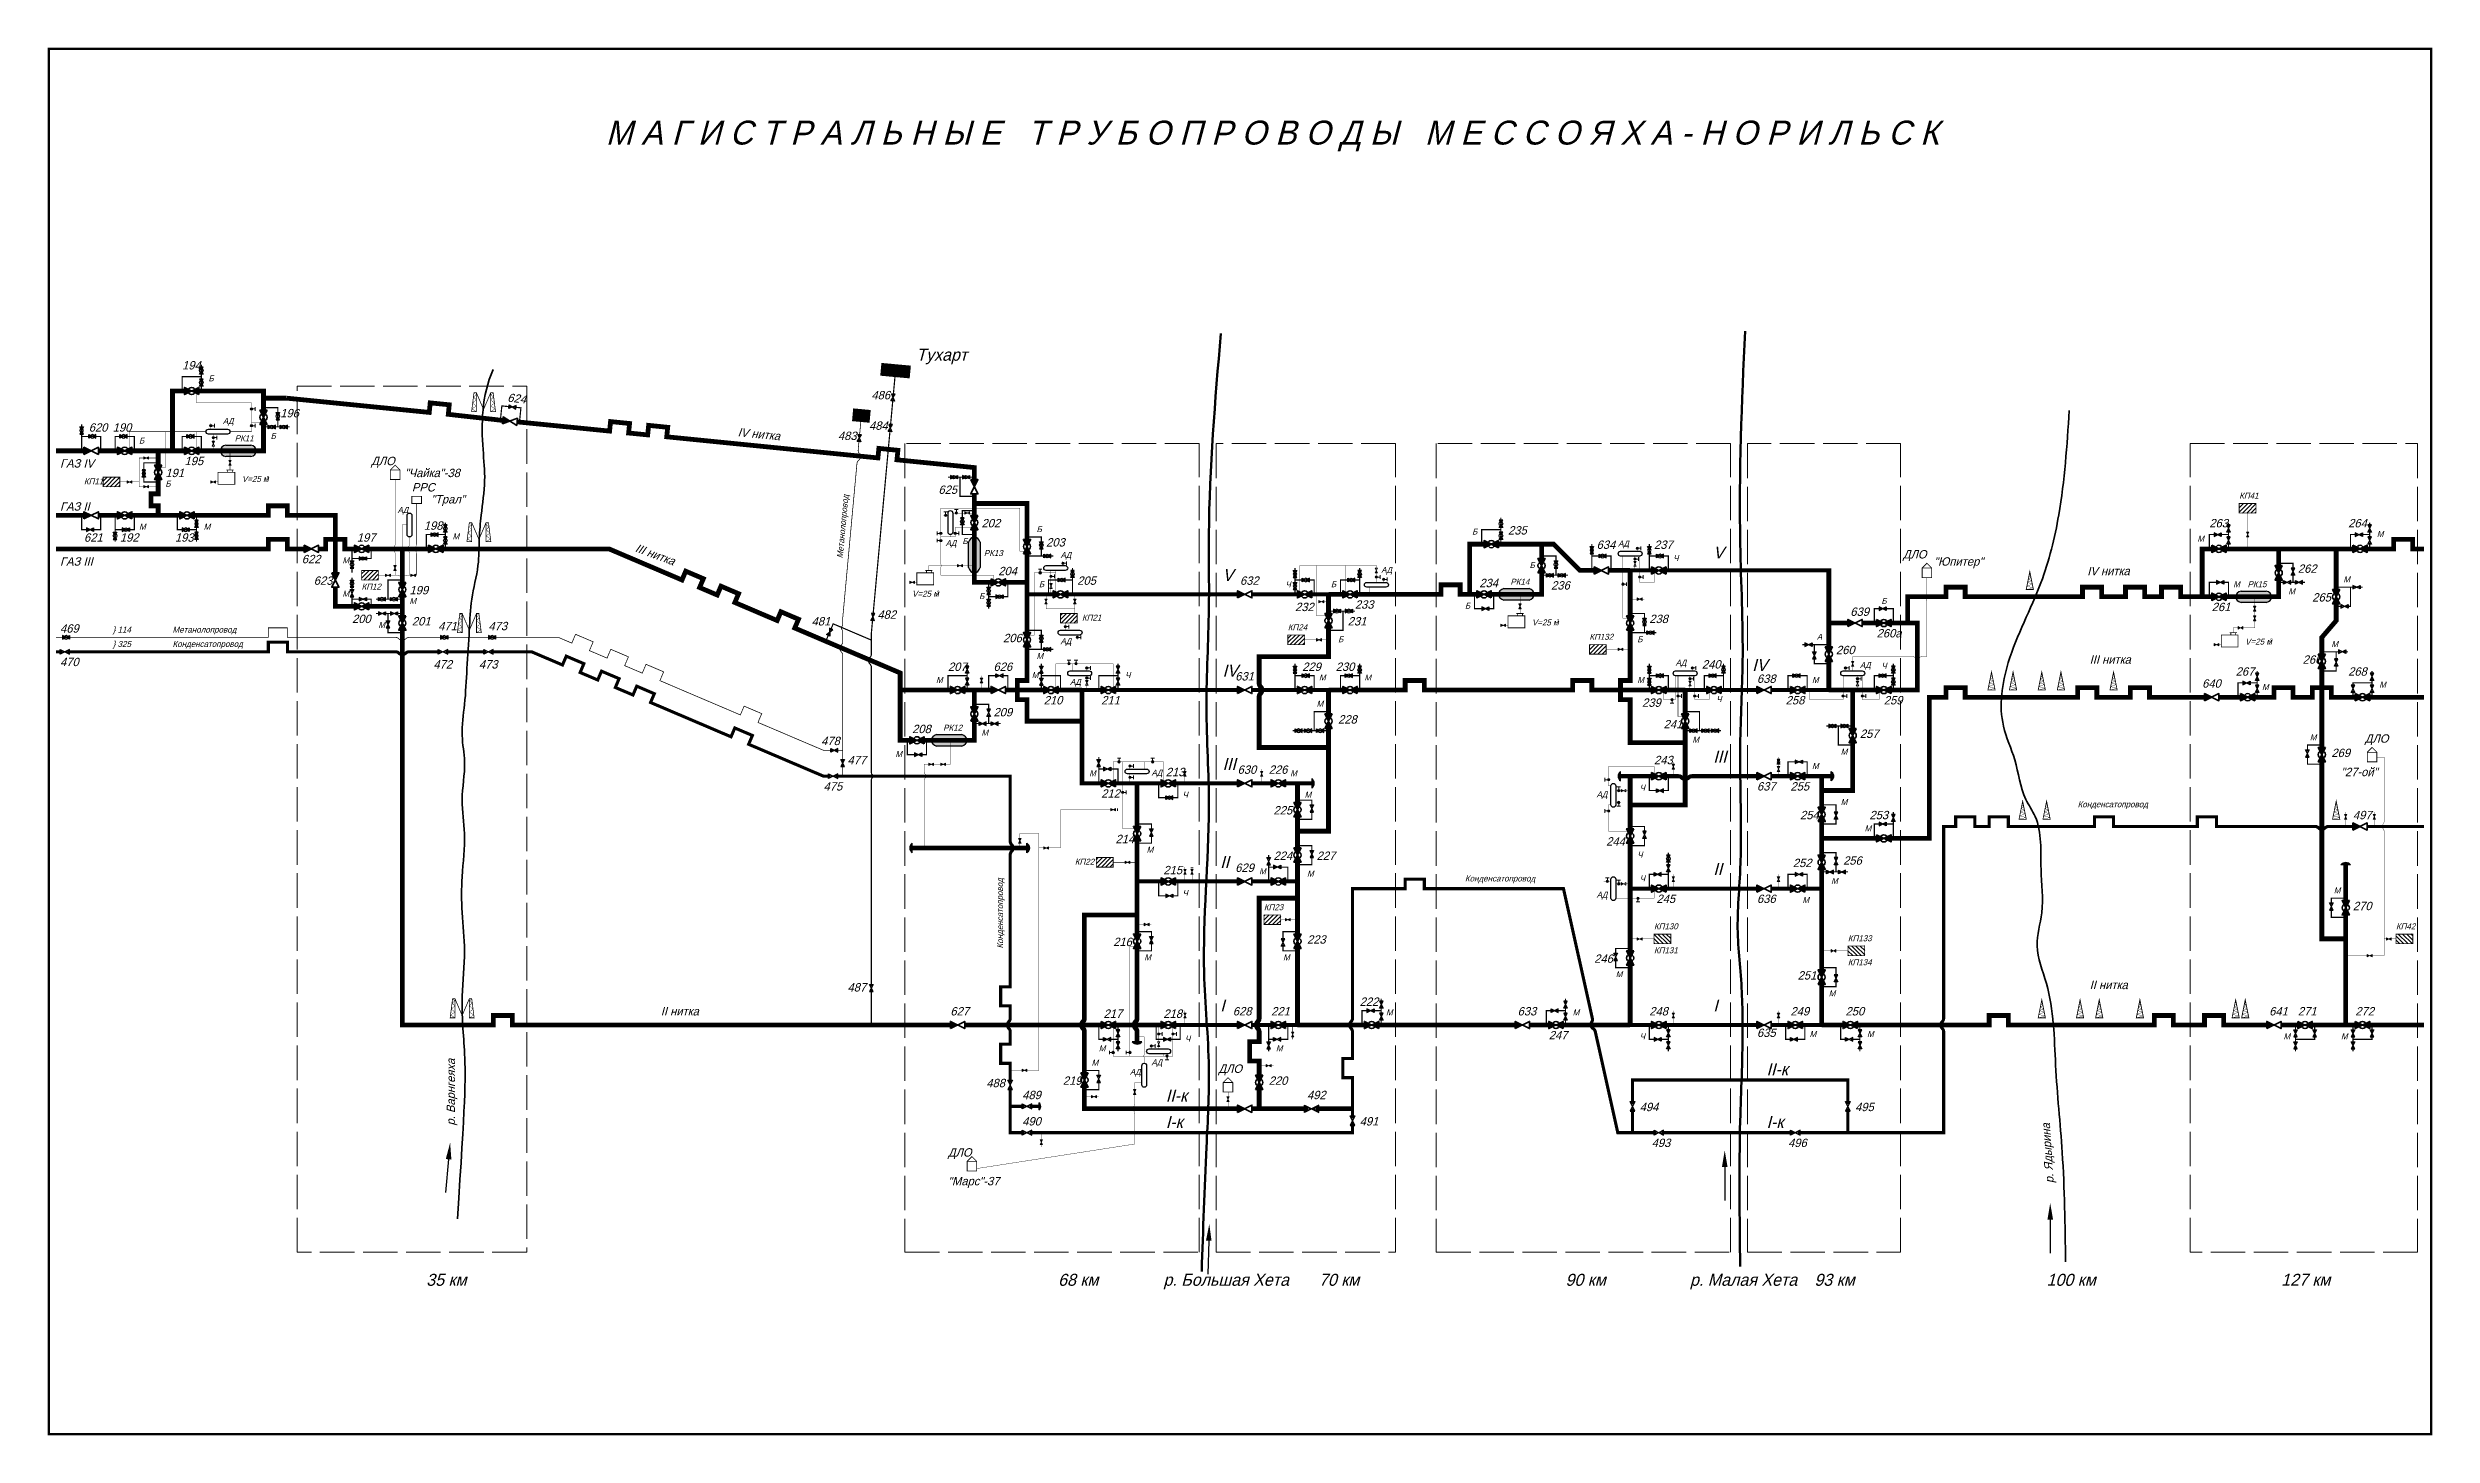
# Model space of a CAD drawing. Header units: millimetres. Extents: x 0 to 3108, y -1 to 580.
# Drawn here: x 1069 to 2065, y -1 to 580 of the extents above; entities that cross this region are included whole.
import ezdxf

# ---------------------------------------------------------------- set-up
doc = ezdxf.new("R2010")
doc.units = ezdxf.units.MM
doc.header["$MEASUREMENT"] = 0
doc.linetypes.add('ACAD_ISO02W100', pattern=[15, 12, -3])
for name, color, linetype in [('АД', 7, 'Continuous'), ('Арки', 7, 'Continuous'), ('Вентили', 7, 'Continuous'), ('ВТС', 7, 'Continuous'), ('ДЛО', 7, 'Continuous'), ('Емкости', 7, 'Continuous'), ('Заглушки сферич.', 7, 'Continuous'), ('Задвижки ручн.ВД', 7, 'Continuous'), ('Клапаны обр.', 7, 'Continuous'), ('КП', 7, 'Continuous'), ('Краны шар.ВД', 7, 'Continuous'), ('Площадки', 7, 'Continuous'), ('Рамка', 7, 'Continuous'), ('Трубы 0057', 7, 'Continuous'), ('Трубы 0108', 7, 'Continuous'), ('Трубы 0114', 7, 'Continuous'), ('Трубы 0159', 7, 'Continuous'), ('Трубы 0325', 7, 'Continuous'), ('Трубы 0529', 7, 'Continuous'), ('Трубы 0720', 7, 'Continuous')]:
    doc.layers.add(name, color=color, linetype=linetype)
doc.layers.add('Штрих.', color=7, linetype='ACAD_ISO02W100', lineweight=15)
doc.styles.add('# елементов', font='ruslat.shx', dxfattribs={"oblique": 15, "height": 2.5})
doc.styles.add('# елементов 3.5', font='ruslat.shx', dxfattribs={"oblique": 15, "height": 3.5})
doc.styles.add('Наим. объектов', font='ruslat.shx', dxfattribs={"oblique": 15, "height": 3.5})
doc.styles.add('Наим. труб', font='ruslat.shx', dxfattribs={"oblique": 15, "height": 2.5})
doc.styles.add('Рамка 10', font='ruslat.shx', dxfattribs={"oblique": 15, "height": 10})
doc.styles.add('Рамка 5', font='ruslat.shx', dxfattribs={"oblique": 15, "height": 5})

msp = doc.modelspace()

# ---------------------------------------------------------------- texts
at = {"layer": 'АД', "lineweight": 25, "style": '# елементов', "oblique": 15}
for p in [(1142, 422.18), (1215, 385), (1444, 371.18), (1492, 366.18), (1725, 371), (1626, 360), (1492, 330.18), (1749, 321.18), (1826, 320.18), (1496, 313.18), (1530, 275.18), (1716, 266.18), (1716, 224.18), (1521, 150.18), (1530, 154.18)]:
    msp.add_text('АД', height=2.5, dxfattribs=at).set_placement(p)
at = {"layer": 'ВТС', "lineweight": 25, "style": '# елементов', "oblique": 15}
for s, p in [('РК11', (1147, 415)), ('РК13', (1460, 367)), ('РК14', (1680, 355)), ('РК15', (1988, 354)), ('РК12', (1443, 294))]:
    msp.add_text(s, height=2.5, dxfattribs=at).set_placement(p)
at = {"layer": 'ДЛО', "lineweight": 35, "style": 'Наим. объектов', "oblique": 15}
for s, p in [('ДЛО', (1204, 405)), ('"Чайка"-38', (1218, 400)), ('ДЛО', (1844, 366)), ('"Юпитер"', (1857, 363)), ('ДЛО', (2037, 289)), ('"27-ой"', (2027, 275)), ('ДЛО', (1558, 151)), ('ДЛО', (1445, 116)), ('"Марс"-37', (1445, 104))]:
    msp.add_text(s, height=3.5, dxfattribs=at).set_placement(p)
at = {"layer": 'Емкости', "color": 3, "lineweight": 50, "style": 'Рамка 5', "oblique": 15}
msp.add_text('Тухарт', height=5, dxfattribs=at).set_placement((1431.73, 448.65))
at = {"layer": 'Емкости', "lineweight": 25, "style": '# елементов', "oblique": 15}
for s, height, p in [('V=25 м', 2.5, (1150, 398)), ('3', 1.5, (1160, 399)), ('V=25 м', 2.5, (1430, 350)), ('3', 1.5, (1440, 351)), ('V=25 м', 2.5, (1689, 338)), ('3', 1.5, (1699, 339)), ('V=25 м', 2.5, (1987, 330)), ('3', 1.5, (1997, 331))]:
    msp.add_text(s, height=height, dxfattribs=at).set_placement(p)
at = {"layer": 'Емкости', "lineweight": 35, "style": 'Наим. объектов', "oblique": 15}
for s, p in [('РРС', (1221, 394)), ('"Трал"', (1229, 389))]:
    msp.add_text(s, height=3.5, dxfattribs=at).set_placement(p)
at = {"layer": 'Задвижки ручн.ВД', "lineweight": 35, "style": '# елементов 3.5', "oblique": 15}
for s, p in [('486', (1413, 432.52)), ('483', (1399, 415.52)), ('484', (1412, 419.77)), ('481', (1388, 338)), ('482', (1415.5, 340.8)), ('470', (1074, 321)), ('472', (1230, 320)), ('473', (1249, 320)), ('478', (1392, 288)), ('477', (1403, 280)), ('475', (1393, 269)), ('487', (1403, 185)), ('488', (1461, 145)), ('489', (1476, 140)), ('492', (1595, 140)), ('490', (1476, 129)), ('491', (1617, 129)), ('494', (1734, 135)), ('495', (1824, 135)), ('493', (1739, 120)), ('496', (1796, 120))]:
    msp.add_text(s, height=3.5, dxfattribs=at).set_placement(p)
at = {"layer": 'Клапаны обр.', "lineweight": 35, "style": '# елементов 3.5', "oblique": 15}
msp.add_text('624', height=3.5, rotation=354.28971, dxfattribs=at).set_placement((1260.77, 431.56))
for s, p in [('620', (1086, 419)), ('625', (1441, 393)), ('621', (1084, 373)), ('634', (1716, 370)), ('622', (1175, 364)), ('623', (1180, 355)), ('632', (1567, 355)), ('639', (1822, 342)), ('626', (1464, 319)), ('631', (1565, 315)), ('638', (1783, 314)), ('640', (1969, 312)), ('630', (1566, 276)), ('637', (1783, 269)), ('497', (2032, 257)), ('629', (1565, 235)), ('636', (1783, 222)), ('627', (1446, 175)), ('628', (1564, 175)), ('633', (1683, 175)), ('635', (1783, 166)), ('641', (1997, 175))]:
    msp.add_text(s, height=3.5, dxfattribs=at).set_placement(p)
at = {"layer": 'КП', "lineweight": 25, "style": '# елементов', "oblique": 15}
for s, p in [('КП11', (1084, 397)), ('КП41', (1984.5, 391)), ('КП12', (1200, 353)), ('КП21', (1501, 340)), ('КП24', (1587, 336)), ('КП132', (1713, 332)), ('КП22', (1498, 238)), ('КП23', (1577, 219)), ('КП130', (1740, 211)), ('КП42', (2050, 211)), ('КП131', (1740, 201)), ('КП133', (1821, 206)), ('КП134', (1821, 196))]:
    msp.add_text(s, height=2.5, dxfattribs=at).set_placement(p)
at = {"layer": 'Краны шар.ВД', "lineweight": 35, "style": '# елементов 3.5', "oblique": 15}
for s, p in [('194', (1125, 445)), ('196', (1166, 425)), ('190', (1096, 419)), ('195', (1126, 405)), ('191', (1118, 400)), ('198', (1226, 378)), ('202', (1459, 379)), ('235', (1679, 376)), ('263', (1972, 379)), ('264', (2030, 379)), ('192', (1099, 373)), ('193', (1122, 373)), ('197', (1198, 373)), ('203', (1486, 371)), ('237', (1740, 370)), ('204', (1466, 359)), ('262', (2009, 360)), ('199', (1220, 351)), ('205', (1499, 355)), ('234', (1667, 354)), ('236', (1697, 353)), ('265', (2015, 348)), ('200', (1196, 339)), ('201', (1221, 338)), ('471', (1232, 336)), ('473', (1253, 336)), ('232', (1590, 344)), ('231', (1612, 338)), ('233', (1615, 345)), ('238', (1738, 339)), ('261', (1973, 344)), ('469', (1074, 335)), ('206', (1468, 331)), ('260', (1816, 326)), ('260a', (1833, 333)), ('207', (1445, 319)), ('229', (1593, 319)), ('230', (1607, 319)), ('240', (1760, 320)), ('267', (1983, 317)), ('266', (2011, 322)), ('268', (2030, 317)), ('209', (1464, 300)), ('210', (1485, 305)), ('211', (1509, 305)), ('228', (1608, 297)), ('239', (1735, 304)), ('258', (1795, 305)), ('259', (1836, 305)), ('208', (1430, 293)), ('241', (1744, 295)), ('257', (1826, 291)), ('226', (1579, 276)), ('243', (1740, 280)), ('269', (2023, 283)), ('212', (1509, 266)), ('213', (1536, 275)), ('255', (1797, 269)), ('225', (1581, 259)), ('254', (1801, 257)), ('253', (1830, 257)), ('214', (1515, 247)), ('244', (1720, 246)), ('224', (1581, 240)), ('227', (1599, 240)), ('252', (1798, 237)), ('256', (1819, 238)), ('215', (1535, 234)), ('245', (1741, 222)), ('270', (2032, 219)), ('216', (1514, 204)), ('223', (1595, 205)), ('246', (1715, 197)), ('251', (1800, 190)), ('222', (1617, 179)), ('217', (1510, 174)), ('218', (1535, 174)), ('221', (1580, 175)), ('248', (1738, 175)), ('249', (1797, 175)), ('250', (1820, 175)), ('271', (2009, 175)), ('272', (2033, 175)), ('247', (1696, 165)), ('219', (1493, 146)), ('220', (1579, 146))]:
    msp.add_text(s, height=3.5, dxfattribs=at).set_placement(p)
at = {"layer": 'Краны шар.ВД', "lineweight": 25, "style": '# елементов', "oblique": 15}
for s, p in [('Б', (1136, 440)), ('Б', (1162, 416)), ('Б', (1107, 414)), ('Б', (1118, 396)), ('М', (1107, 378)), ('М', (1134, 378)), ('Б', (1482, 377)), ('М', (1238, 374)), ('Б', (1451, 372)), ('Б', (1664, 376)), ('М', (1967, 373)), ('М', (2042, 375)), ('М', (1192, 364)), ('Б', (1688, 362)), ('Ч', (1748, 365)), ('М', (1192, 350)), ('М', (1220, 347)), ('Б', (1458, 349)), ('Б', (1483, 354)), ('Ч', (1586, 354)), ('Б', (1605, 354)), ('Б', (1835, 347)), ('М', (1982, 354)), ('М', (2005, 351)), ('М', (2028, 356)), ('М', (1207, 337)), ('Б', (1661, 345)), ('Б', (1608, 331)), ('Б', (1733, 331)), ('А', (1808, 332)), ('М', (2023, 329)), ('М', (1482, 324)), ('Ч', (1835, 320)), ('М', (1440, 314)), ('М', (1480, 316)), ('Ч', (1519, 316)), ('М', (1600, 315)), ('М', (1619, 315)), ('М', (1733, 314)), ('М', (1806, 314)), ('М', (1994, 311)), ('М', (2043, 312)), ('М', (1599, 304)), ('Ч', (1766, 306)), ('М', (1459, 292)), ('М', (1756, 289)), ('М', (2014, 290)), ('М', (1423, 283)), ('М', (1806, 278)), ('М', (1818, 284)), ('М', (1504, 275)), ('М', (1588, 275)), ('Ч', (1734, 269)), ('Ч', (1543, 266)), ('М', (1594, 266)), ('М', (1818, 263)), ('М', (1828, 252)), ('М', (1528, 243)), ('Ч', (1733, 241)), ('М', (1575, 234)), ('М', (1595, 233)), ('Ч', (1734, 231)), ('М', (1814, 230)), ('Ч', (1543, 225)), ('М', (1802, 222)), ('М', (2024, 226)), ('М', (1527, 198)), ('М', (1585, 198)), ('М', (1724, 191)), ('М', (1813, 183)), ('М', (1628, 175)), ('М', (1706, 175)), ('М', (1508, 160)), ('Ч', (1544, 164)), ('М', (1582, 160)), ('Ч', (1734, 165)), ('М', (1805, 166)), ('М', (1829, 166)), ('М', (2003, 165)), ('М', (2027, 165)), ('М', (1505, 154))]:
    msp.add_text(s, height=2.5, dxfattribs=at).set_placement(p)
at = {"layer": 'Площадки', "lineweight": 35, "style": 'Наим. объектов', "oblique": 15}
for s, p in [('ГАЗ IV', (1074, 404)), ('ГАЗ II', (1074, 386)), ('ГАЗ III', (1074, 363))]:
    msp.add_text(s, height=3.5, dxfattribs=at).set_placement(p)
for s, rotation, p in [('р. Варнгеяха', 90, (1239, 129)), ('р. Ядырина', 93.75609, (1907, 105))]:
    msp.add_text(s, height=3.5, rotation=rotation, dxfattribs=at).set_placement(p)
at = {"layer": 'Площадки', "lineweight": 50, "style": 'Рамка 5', "oblique": 15}
for s, p in [('35 км', (1227, 62)), ('68 км', (1491, 62)), ('р. Большая Хета', (1535, 62)), ('70 км', (1600, 62)), ('90 км', (1703, 62)), ('р. Малая Хета', (1755, 62)), ('93 км', (1807, 62)), ('100 км', (1904, 62)), ('127 км', (2002, 62))]:
    msp.add_text(s, height=5, dxfattribs=at).set_placement(p)
at = {"layer": 'Рамка', "lineweight": 100, "style": 'Рамка 10', "oblique": 15}
msp.add_text('М А Г И С Т Р А Л Ь Н Ы Е   Т Р У Б О П Р О В О Д Ы   М Е С С О Я Х А - Н О Р И Л Ь С К', height=10, dxfattribs=at).set_placement((1302, 539))
at = {"layer": 'Трубы 0057', "lineweight": 25, "style": '# елементов', "oblique": 15}
msp.add_text('Метанолопровод', height=2.5, rotation=84.73998, dxfattribs=at).set_placement((1401, 366))
msp.add_text('Метанолопровод', height=2.5, dxfattribs=at).set_placement((1121, 335))
at = {"layer": 'Трубы 0114', "lineweight": 25, "oblique": 15}
for s, style, p in [('} 114', 'Наим. труб', (1096, 335)), ('Конденсатопровод', '# елементов', (1121, 329)), ('Конденсатопровод', '# елементов', (1917, 262)), ('Конденсатопровод', '# елементов', (1661, 231))]:
    msp.add_text(s, height=2.5, dxfattribs=dict(at, style=style)).set_placement(p)
at = {"layer": 'Трубы 0114', "lineweight": 25, "style": '# елементов', "oblique": 15}
msp.add_text('Конденсатопровод', height=2.5, rotation=90, dxfattribs=at).set_placement((1468, 203))
at = {"layer": 'Трубы 0325', "lineweight": 25, "style": 'Наим. труб', "oblique": 15}
msp.add_text('} 325', height=2.5, dxfattribs=at).set_placement((1096, 329))
at = {"layer": 'Трубы 0325', "lineweight": 50, "style": 'Рамка 5', "oblique": 15}
for s, p in [('II-к', (1787, 150)), ('I-к', (1536, 128)), ('I-к', (1787, 128))]:
    msp.add_text(s, height=5, dxfattribs=at).set_placement(p)
at = {"layer": 'Трубы 0529', "lineweight": 50, "style": 'Рамка 5', "oblique": 15}
for s, p in [('V', (1764.73, 366)), ('V', (1559.73, 356.65)), ('IV', (1781, 319)), ('III', (1559.73, 277.65)), ('III', (1764.73, 280.65)), ('II', (1558.73, 236.65)), ('II', (1764.73, 233.65)), ('I', (1558.73, 176.65)), ('I', (1764.73, 176.65))]:
    msp.add_text(s, height=5, dxfattribs=at).set_placement(p)
at = {"layer": 'Трубы 0720', "lineweight": 35, "style": 'Наим. объектов', "oblique": 15}
for s, rotation, p in [('IV нитка', 354.28971, (1357.04, 417.13)), ('III нитка', 339.77614, (1314, 369))]:
    msp.add_text(s, height=3.5, rotation=rotation, dxfattribs=at).set_placement(p)
for s, p in [('IV нитка', (1921, 359)), ('III нитка', (1922, 322)), ('II нитка', (1922, 186)), ('II нитка', (1325, 175))]:
    msp.add_text(s, height=3.5, dxfattribs=at).set_placement(p)
at = {"layer": 'Трубы 0720', "lineweight": 50, "style": 'Рамка 5', "oblique": 15}
for s, p in [('IV', (1559.73, 316.65)), ('II-к', (1536, 139))]:
    msp.add_text(s, height=5, dxfattribs=at).set_placement(p)

# ---------------------------------------------------------------- blocks, each defined once
blk = doc.blocks.new('Клапан обр.')
at = {"layer": 'Клапаны обр.', "linetype": 'ByBlock', "lineweight": -2}
blk.add_hatch(color=0, dxfattribs=at).paths.add_polyline_path([(0, 0.25), (0, -0.25), (0.5, 0)])
at = {"layer": 'Клапаны обр.', "color": 0, "linetype": 'ByBlock', "lineweight": -2}
blk.add_lwpolyline([(0, -0.25), (0, 0.25), (1, -0.25), (1, 0.25)], close=True, dxfattribs=at)
blk = doc.blocks.new('Кран шар.ВД')
at = {"layer": 'Краны шар.ВД', "linetype": 'ByBlock', "lineweight": -2}
h = blk.add_hatch(color=0, dxfattribs=at)
edge = h.paths.add_edge_path()
edge.add_ellipse((0.5, 0), major_axis=(0.177, 0.177), ratio=1, start_angle=108.4349, end_angle=135, ccw=False)
edge.add_line((0.28, 0.11), (0, 0.25))
edge.add_line((0, 0.25), (0, -0.25))
edge.add_line((0, -0.25), (0.28, -0.11))
edge.add_ellipse((0.5, 0), major_axis=(-0.177, 0.177), ratio=1, start_angle=45, end_angle=71.5651, ccw=False)
edge = h.paths.add_edge_path()
edge.add_line((0.5, 0), (0.28, 0.11))
edge.add_ellipse((0.5, 0), major_axis=(0.177, 0.177), ratio=1, start_angle=108.4349, end_angle=135)
edge.add_ellipse((0.5, 0), major_axis=(-0.177, 0.177), ratio=1, start_angle=45, end_angle=71.5651)
edge.add_line((0.28, -0.11), (0.5, 0))
edge = h.paths.add_edge_path()
edge.add_line((0.5, 0), (0.72, -0.11))
edge.add_ellipse((0.5, 0), major_axis=(0.177, 0.177), ratio=1, start_angle=288.4349, end_angle=315)
edge.add_ellipse((0.5, 0), major_axis=(-0.177, 0.177), ratio=1, start_angle=225, end_angle=251.5651)
edge.add_line((0.72, 0.11), (0.5, 0))
edge = h.paths.add_edge_path()
edge.add_ellipse((0.5, 0), major_axis=(0.177, 0.177), ratio=1, start_angle=288.4349, end_angle=315, ccw=False)
edge.add_line((0.72, -0.11), (1, -0.25))
edge.add_line((1, -0.25), (1, 0.25))
edge.add_line((1, 0.25), (0.72, 0.11))
edge.add_ellipse((0.5, 0), major_axis=(-0.177, 0.177), ratio=1, start_angle=225, end_angle=251.5651, ccw=False)
at = {"layer": 'Краны шар.ВД', "color": 0, "linetype": 'ByBlock', "lineweight": -2}
blk.add_lwpolyline([(0, 0.25), (1, -0.25), (1, 0.25), (0, -0.25)], close=True, dxfattribs=at)
blk.add_lwpolyline([(0.25, 0, 1), (0.75, 0, 1), (0.25, 0)], format="xyb", close=True, dxfattribs=at)
blk = doc.blocks.new('ВТС')
at = {"layer": 'ВТС', "linetype": 'ByBlock', "lineweight": -2}
blk.add_hatch(color=0, dxfattribs=at).paths.add_polyline_path([(0.15, 0.2, 0.75), (0.15, -0.2), (0.85, -0.2, 0.75), (0.85, 0.2)])
at = {"layer": 'ВТС', "color": 0, "linetype": 'ByBlock', "lineweight": -2}
blk.add_lwpolyline([(0.15, -0.2, -0.75), (0.15, 0.2), (0.85, 0.2, -0.75), (0.85, -0.2)], format="xyb", close=True, dxfattribs=at)
blk = doc.blocks.new('АД')
at = {"layer": 'АД', "color": 0, "linetype": 'ByBlock', "lineweight": -2}
blk.add_lwpolyline([(0.9, -0.1), (0.1, -0.1, -1), (0.1, 0.1), (0.9, 0.1, -1)], format="xyb", close=True, dxfattribs=at)
blk = doc.blocks.new('Вентиль')
at = {"layer": 'Вентили', "linetype": 'ByBlock', "lineweight": -2}
blk.add_hatch(color=0, dxfattribs=at).paths.add_polyline_path([(1, 0, 1), (0, 0, 1)])
at = {"layer": 'Вентили', "color": 0, "linetype": 'ByBlock', "lineweight": -2}
for points in [[(-0.25, 1.5), (1.25, 1.5)], [(0.5, 0.5), (0.5, 1.5)]]:
    blk.add_lwpolyline(points, dxfattribs=at)
blk.add_lwpolyline([(0, 0, 1), (1, 0, 1)], format="xyb", close=True, dxfattribs=at)
blk = doc.blocks.new('Задвижка ручн.ВД')
at = {"layer": 'Задвижки ручн.ВД', "linetype": 'ByBlock', "lineweight": -2}
h = blk.add_hatch(color=0, dxfattribs=at)
edge = h.paths.add_edge_path()
edge.add_ellipse((0.5, 0), major_axis=(0.177, 0.177), ratio=1, start_angle=108.4349, end_angle=135, ccw=False)
edge.add_line((0.28, 0.11), (0, 0.25))
edge.add_line((0, 0.25), (0, -0.25))
edge.add_line((0, -0.25), (0.28, -0.11))
edge.add_ellipse((0.5, 0), major_axis=(-0.177, 0.177), ratio=1, start_angle=45, end_angle=71.5651, ccw=False)
edge = h.paths.add_edge_path()
edge.add_line((0.5, 0), (0.28, 0.11))
edge.add_ellipse((0.5, 0), major_axis=(0.177, 0.177), ratio=1, start_angle=108.4349, end_angle=135)
edge.add_ellipse((0.5, 0), major_axis=(-0.177, 0.177), ratio=1, start_angle=45, end_angle=71.5651)
edge.add_line((0.28, -0.11), (0.5, 0))
edge = h.paths.add_edge_path()
edge.add_line((0.5, 0), (0.72, -0.11))
edge.add_ellipse((0.5, 0), major_axis=(0.177, 0.177), ratio=1, start_angle=288.4349, end_angle=315)
edge.add_ellipse((0.5, 0), major_axis=(-0.177, 0.177), ratio=1, start_angle=225, end_angle=251.5651)
edge.add_line((0.72, 0.11), (0.5, 0))
edge = h.paths.add_edge_path()
edge.add_ellipse((0.5, 0), major_axis=(0.177, 0.177), ratio=1, start_angle=288.4349, end_angle=315, ccw=False)
edge.add_line((0.72, -0.11), (1, -0.25))
edge.add_line((1, -0.25), (1, 0.25))
edge.add_line((1, 0.25), (0.72, 0.11))
edge.add_ellipse((0.5, 0), major_axis=(-0.177, 0.177), ratio=1, start_angle=225, end_angle=251.5651, ccw=False)
at = {"layer": 'Задвижки ручн.ВД', "color": 0, "linetype": 'ByBlock', "lineweight": -2}
blk.add_lwpolyline([(1, 0.25), (0, -0.25), (0, 0.25), (1, -0.25)], close=True, dxfattribs=at)
blk = doc.blocks.new('Пересеч. 057-114')
at = {"layer": 'Трубы 0057', "const_width": 0.15}
blk.add_lwpolyline([(-0.71, 0, -0.198912), (-0.35, -0.15), (-0.35, -0.15, 0.414214), (0.35, -0.15), (0.35, -0.15, -0.198912), (0.71, 0)], format="xyb", dxfattribs=at)
blk = doc.blocks.new('КП')
at = {"layer": 'Емкости', "linetype": 'ByBlock', "lineweight": -2}
h = blk.add_hatch(dxfattribs=at)
h.set_pattern_fill('ANSI31', color=0, scale=10, angle=180, style=0)
h.set_pattern_definition([(225, (927, 327), (0.8838835, -0.8838835), [])])
h.paths.add_polyline_path([(7, 2), (0, 2), (0, -2), (7, -2)])
at = {"layer": 'Емкости', "color": 0, "linetype": 'ByBlock', "lineweight": -2, "const_width": 0.35}
blk.add_lwpolyline([(7, -2), (0, -2), (0, 2), (7, 2)], close=True, dxfattribs=at)
blk = doc.blocks.new('Заглушка сфер.')
at = {"layer": 'Заглушки сферич.', "linetype": 'ByBlock', "lineweight": -2}
blk.add_hatch(color=0, dxfattribs=at).paths.add_polyline_path([(0, 0.5, 0.5), (0, -0.5)])
at = {"layer": 'Заглушки сферич.', "color": 0, "linetype": 'ByBlock', "lineweight": -2}
blk.add_line((0, -0.5), (0, 0.5), dxfattribs=at)
blk.add_arc((0.375, 0), 0.625, 126.8699, 233.1301, dxfattribs=at)
blk = doc.blocks.new('Пересеч. 057-720')
at = {"layer": 'Трубы 0057', "const_width": 0.15}
blk.add_lwpolyline([(-1.95, 0, -0.148069), (-1.12, -0.25), (-0.83, -0.45, 0.302776), (0.83, -0.45), (1.12, -0.25, -0.148069), (1.95, 0)], format="xyb", dxfattribs=at)
blk = doc.blocks.new('Пересеч. 720-159')
at = {"layer": 'Трубы 0720', "const_width": 2}
blk.add_lwpolyline([(-2.83, 0, -0.198912), (-1.41, -0.59), (-1.41, -0.59, 0.414214), (1.41, -0.59), (1.41, -0.59, -0.198912), (2.83, 0)], format="xyb", dxfattribs=at)
blk = doc.blocks.new('Пересеч. 325-720')
at = {"layer": 'Трубы 0325', "color": 0, "linetype": 'ByBlock', "lineweight": -2, "const_width": 1.3}
blk.add_lwpolyline([(-2.83, 0, -0.198912), (-1.41, -0.59), (-1.41, -0.59, 0.414214), (1.41, -0.59), (1.41, -0.59, -0.198912), (2.83, 0)], format="xyb", dxfattribs=at)
blk = doc.blocks.new('Пересеч. 159-114')
at = {"layer": 'Трубы 0159', "const_width": 0.5}
blk.add_lwpolyline([(-1.41, 0, -0.198912), (-0.71, -0.29), (-0.71, -0.29, 0.414214), (0.71, -0.29), (0.71, -0.29, -0.198912), (1.41, 0)], format="xyb", dxfattribs=at)
blk = doc.blocks.new('Пересеч. 114-720')
at = {"layer": 'Трубы 0114', "color": 0, "linetype": 'ByBlock', "lineweight": -2, "const_width": 0.3}
blk.add_lwpolyline([(-2.83, 0, -0.198912), (-1.41, -0.59), (-1.41, -0.59, 0.414214), (1.41, -0.59), (1.41, -0.59, -0.198912), (2.83, 0)], format="xyb", dxfattribs=at)
blk = doc.blocks.new('Пересеч. 114-325')
at = {"layer": 'Трубы 0114', "color": 0, "linetype": 'ByBlock', "lineweight": -2, "const_width": 0.3}
blk.add_lwpolyline([(-1.41, 0, -0.198912), (-0.71, -0.29), (-0.71, -0.29, 0.414214), (0.71, -0.29), (0.71, -0.29, -0.198912), (1.41, 0)], format="xyb", dxfattribs=at)
blk = doc.blocks.new('Пересеч. 159-720')
at = {"layer": 'Трубы 0159', "const_width": 0.5}
blk.add_lwpolyline([(-2.83, 0, -0.198912), (-1.41, -0.59), (-1.41, -0.59, 0.414214), (1.41, -0.59), (1.41, -0.59, -0.198912), (2.83, 0)], format="xyb", dxfattribs=at)
blk = doc.blocks.new('Арка')
at = {"layer": 'Площадки', "const_width": 0.35}
blk.add_lwpolyline([(1.5, 0), (0, 7.5), (-1.5, 0)], close=True, dxfattribs=at)
at = {"layer": 'Площадки', "const_width": 0.13}
blk.add_lwpolyline([(0.17, 6.63), (-0.32, 5.91), (0.46, 5.19), (-0.61, 4.47), (0.75, 3.75), (-0.89, 3.03), (1.04, 2.31), (-1.21, 1.44), (1.36, 0.72), (-1.5, 0)], dxfattribs=at)
blk = doc.blocks.new('ДЛО')
at = {"layer": 'ДЛО', "color": 0, "linetype": 'ByBlock', "lineweight": -2, "const_width": 0.35}
blk.add_lwpolyline([(2, 0), (-2, 0), (-2, 4), (0, 6), (2, 4)], close=True, dxfattribs=at)
blk.add_lwpolyline([(-2, 4), (2, 4)], dxfattribs=at)

# ---------------------------------------------------------------- hatches: boundary and pattern name
at = {"layer": 'Площадки', "lineweight": 15}
for points in [[(1429.29, 446.44), (1417.34, 447.54), (1416.88, 442.56), (1428.83, 441.46)], [(1412.51, 427.89), (1405.54, 428.54), (1405.09, 423.56), (1412.06, 422.92)]]:
    msp.add_hatch(color=9, dxfattribs=at).paths.add_polyline_path(points)

# ---------------------------------------------------------------- linework, layer by layer
at = {"layer": 'Емкости', "const_width": 0.35}
for points in [[(1140, 402), (1147, 402), (1147, 397), (1140, 397)], [(1221, 392), (1225, 392), (1225, 389), (1221, 389)], [(1432, 360), (1439, 360), (1439, 355), (1432, 355)], [(1679, 342), (1686, 342), (1686, 337), (1679, 337)], [(1977, 334), (1984, 334), (1984, 329), (1977, 329)]]:
    msp.add_lwpolyline(points, close=True, dxfattribs=at)
for points in [[(1143.5, 403), (1146.5, 403)], [(1144, 402), (1144, 403)], [(1146, 402), (1146, 403)], [(1435.5, 361), (1438.5, 361)], [(1436, 360), (1436, 361)], [(1438, 360), (1438, 361)], [(1682.5, 343), (1685.5, 343)], [(1683, 342), (1683, 343)], [(1685, 342), (1685, 343)], [(1980.5, 335), (1983.5, 335)], [(1981, 334), (1981, 335)], [(1983, 334), (1983, 335)]]:
    msp.add_lwpolyline(points, dxfattribs=at)
at = {"layer": 'Задвижки ручн.ВД', "lineweight": 15}
for p, q in [((1515.75, 261.5), (1515.75, 260.5)), ((1546.5, 236.75), (1547.5, 236.75))]:
    msp.add_line(p, q, dxfattribs=at)
at = {"layer": 'Площадки', "color": 5, "lineweight": 25}
for p, q in [((1236.33, 114.86), (1235.04, 100.93)), ((1769.54, 111.64), (1769.57, 97.64)), ((1553.95, 80.84), (1553.51, 66.85)), ((1905.54, 89.64), (1905.57, 75.64))]:
    msp.add_line(p, q, dxfattribs=at)
at = {"layer": 'Площадки'}
for points, const_width in [([(1417.34, 447.54), (1429.29, 446.44), (1428.83, 441.46), (1416.88, 442.56)], 0.35), ([(1246.94, 435.31), (1245.94, 427.31), (1247.94, 427.31), (1247.94, 435.31)], 0.3), ([(1253.94, 427.31), (1253.94, 435.31), (1254.94, 435.31), (1255.94, 427.31)], 0.3), ([(1405.54, 428.54), (1412.51, 427.89), (1412.06, 422.92), (1405.09, 423.56)], 0.35), ([(1245, 381), (1244, 373), (1246, 373), (1246, 381)], 0.3), ([(1252, 373), (1252, 381), (1253, 381), (1254, 373)], 0.3), ([(1241, 343), (1240, 335), (1242, 335), (1242, 343)], 0.3), ([(1248, 335), (1248, 343), (1249, 343), (1250, 335)], 0.3), ([(1238, 182), (1237, 174), (1239, 174), (1239, 182)], 0.3), ([(1245, 174), (1245, 182), (1246, 182), (1247, 174)], 0.3)]:
    msp.add_lwpolyline(points, close=True, dxfattribs=dict(at, const_width=const_width))
for points, const_width in [([(1247.94, 427.31), (1246.09, 428.54), (1247.94, 429.69), (1246.39, 430.94), (1247.94, 432.31), (1246.71, 433.53), (1247.94, 434.31), (1246.94, 435.31)], 0.15), ([(1247.94, 435.31), (1250.94, 428.31), (1253.94, 435.31)], 0.3), ([(1253.94, 427.31), (1255.78, 428.54), (1253.94, 429.69), (1255.48, 430.94), (1253.94, 432.31), (1255.16, 433.53), (1253.94, 434.31), (1254.94, 435.31)], 0.15), ([(1246, 373), (1244.15, 374.23), (1246, 375.38), (1244.45, 376.63), (1246, 378), (1244.78, 379.22), (1246, 380), (1245, 381)], 0.15), ([(1246, 381), (1249, 374), (1252, 381)], 0.3), ([(1252, 373), (1253.85, 374.23), (1252, 375.38), (1253.55, 376.63), (1252, 378), (1253.22, 379.22), (1252, 380), (1253, 381)], 0.15), ([(1242, 335), (1240.15, 336.23), (1242, 337.38), (1240.45, 338.63), (1242, 340), (1240.78, 341.22), (1242, 342), (1241, 343)], 0.15), ([(1242, 343), (1245, 336), (1248, 343)], 0.3), ([(1248, 335), (1249.85, 336.23), (1248, 337.38), (1249.55, 338.63), (1248, 340), (1249.22, 341.22), (1248, 342), (1249, 343)], 0.15), ([(1239, 174), (1237.15, 175.23), (1239, 176.38), (1237.45, 177.63), (1239, 179), (1237.78, 180.22), (1239, 181), (1238, 182)], 0.15), ([(1239, 182), (1242, 175), (1245, 182)], 0.3), ([(1245, 174), (1246.85, 175.23), (1245, 176.38), (1246.55, 177.63), (1245, 179), (1246.22, 180.22), (1245, 181), (1246, 182)], 0.15)]:
    msp.add_lwpolyline(points, dxfattribs=dict(at, const_width=const_width))
at = {"layer": 'Площадки', "color": 5, "lineweight": 100}
for points in [[(1559, 460), (1554, 376), (1554, 345), (1553, 304), (1554, 262), (1552, 193), (1554, 153), (1553, 120), (1551, 68)], [(1778, 461), (1776, 372), (1777, 323), (1776, 288), (1776, 236), (1775, 208), (1776, 195), (1777, 168), (1776, 131), (1776, 70)]]:
    msp.add_spline(points, degree=3, dxfattribs=at)
at = {"layer": 'Площадки', "color": 5, "lineweight": 35}
msp.add_open_spline([(1255, 445), (1250, 434), (1250, 417), (1252, 398), (1250, 386), (1249, 374), (1249.1, 361.93), (1245.49, 349.5), (1245.07, 334.98), (1243.91, 320.34), (1243.36, 305.66), (1241.25, 292.66), (1243.97, 279.35), (1241.02, 265.66), (1243.9, 249.68), (1241.67, 234.02), (1241.71, 217.65), (1243.75, 201.01), (1241.11, 181.34), (1243.68, 156.65), (1243.31, 138.3), (1240, 90)], degree=3, knots=[0, 0, 0, 0, 33.734256, 48.052077, 64.176592, 74.616899, 85.797239, 100.11506, 113.153464, 129.184684, 144.21798, 157.256385, 168.301746, 184.332966, 198.368635, 216.396391, 231.396391, 247.42761, 266.453908, 290.474732, 321.557276, 321.557276, 321.557276, 321.557276], dxfattribs=at)
msp.add_spline([(1913.5, 427.82), (1909.09, 384.25), (1901.64, 355.84), (1888, 322.47), (1886, 295.9), (1890.67, 281.84), (1895.36, 265.29), (1899.22, 258.12), (1901.69, 236.13), (1901.97, 217.93), (1900.04, 204.14), (1903.9, 188.42), (1907.77, 154.23), (1910.54, 117.72), (1911.92, 72)], degree=3, dxfattribs=at)
at = {"layer": 'Площадки', "color": 5, "lineweight": 25}
for points in [[(1237.5, 114.76), (1235.17, 114.97), (1236.98, 121.83)], [(1770.71, 111.64), (1768.37, 111.64), (1769.52, 118.64)], [(1906.71, 89.64), (1904.37, 89.64), (1905.52, 96.64)], [(1555.11, 80.81), (1552.78, 80.88), (1554.16, 87.84)]]:
    msp.add_solid(points, dxfattribs=at)
at = {"layer": 'Рамка', "const_width": 1}
msp.add_lwpolyline([(1069.33, 0), (1069.33, 579), (2064.67, 579), (2064.67, 0)], close=True, dxfattribs=at)
at = {"layer": 'Трубы 0057', "const_width": 0.15}
for points in [[(1131, 436), (1131, 431), (1154, 431), (1154, 419), (1145, 419)], [(1135, 419), (1103, 419), (1103, 411)], [(1118, 419), (1118, 404), (1115, 404)], [(1131, 419), (1131, 411)], [(1137, 420), (1137, 422.5)], [(1159, 423), (1154, 423)], [(1138, 418), (1138, 415)], [(1138, 413), (1138, 411)], [(1145, 411), (1145, 407)], [(1109, 408), (1107, 408), (1107, 396), (1109, 396)], [(1115, 408), (1111, 408)], [(1145, 405), (1145, 403)], [(1214, 371.95), (1214, 399)], [(1102, 398), (1099, 398)], [(1107, 398), (1104, 398)], [(1111, 396), (1115, 396)], [(1140, 398), (1139, 398)], [(1223, 389), (1223, 371.95)], [(1219, 380), (1217, 380), (1217, 370)], [(1478, 369), (1475, 369), (1475, 387), (1442, 387), (1442, 363.71)], [(1442, 375), (1448, 375), (1448, 379), (1456, 379)], [(1445, 384), (1443, 384)], [(1452, 385), (1447, 385)], [(1456, 385), (1454, 385)], [(1988, 385), (1988, 377)], [(1220, 375), (1220, 371.95)], [(1446, 376), (1446, 375)], [(1733, 371), (1733, 369)], [(1988, 375), (1988, 370)], [(1210, 359), (1207, 359)], [(1215.05, 359), (1212, 359)], [(1214, 363), (1214, 368.05)], [(1214, 359), (1214, 361)], [(1220.5, 359), (1218.95, 359)], [(1220, 368.05), (1220, 359)], [(1223, 368.05), (1223, 359), (1222.5, 359)], [(1442, 362.29), (1442, 359), (1464, 359), (1464, 357)], [(1456, 363), (1451, 363)], [(1487.29, 360), (1481, 360), (1481, 334), (1478, 334)], [(1488, 361), (1488, 355.5)], [(1490, 360), (1488.71, 360)], [(1490, 351), (1490, 361)], [(1493, 363), (1493, 365)], [(1592, 351), (1592, 363), (1624, 363), (1624, 362)], [(1599, 363), (1599, 342), (1604, 342)], [(1611, 363), (1611, 351)], [(1624, 360), (1624, 356)], [(1727, 367), (1727, 341), (1730, 341)], [(1732, 367), (1732, 364.75)], [(1732, 362.75), (1732, 361)], [(1734, 367), (1734, 356), (1740, 356), (1740, 361)], [(1432, 356), (1431, 356)], [(1486, 351), (1486, 349)], [(1488, 353.5), (1488, 351)], [(1498, 349), (1498, 351)], [(1621, 354), (1621, 351)], [(1627, 358), (1627, 356)], [(1684, 351), (1684, 347)], [(1730, 349), (1733, 349)], [(1735, 349), (1736, 349)], [(1854, 351.95), (1854, 358)], [(1991, 350), (1991, 346)], [(1486, 347), (1486, 345), (1498, 345)], [(1494, 339), (1494, 336)], [(1498, 343), (1498, 347)], [(1604, 348), (1602, 348)], [(1684, 345), (1684, 343)], [(1851.95, 325), (1854, 325), (1854, 348.05)], [(1991, 340), (1991, 337), (1986, 337)], [(1991, 344), (1991, 342)], [(1499, 332), (1499, 334)], [(1594, 332), (1599, 332)], [(1601, 332), (1604, 332)], [(1679, 338), (1678, 338)], [(1977, 330), (1976, 330)], [(1490, 311), (1490, 322), (1514, 322), (1514, 311)], [(1497, 322), (1497, 319)], [(1503, 321), (1503, 319)], [(1720, 328), (1725, 328)], [(1727, 328), (1730, 328)], [(1756, 321), (1756, 319)], [(1820, 321), (1820, 319)], [(1823, 323), (1823, 325), (1848.05, 325)], [(1823, 319), (1823, 321)], [(1459, 316), (1459, 317)], [(1459, 311), (1459, 314)], [(1503, 315), (1503, 317)], [(1503, 311), (1503, 313)], [(1749, 317), (1749, 307), (1744, 307), (1744, 311)], [(1750, 317), (1750, 300), (1753, 300)], [(1755, 317), (1755, 314.75)], [(1755, 312.75), (1755, 311)], [(1757, 317), (1757, 307), (1763, 307), (1763, 311)], [(1819, 317), (1819, 307), (1805, 307), (1805, 311)], [(1825, 317), (1825, 314.75)], [(1825, 312.75), (1825, 311)], [(1827, 317), (1827, 307), (1834, 307), (1834, 311)], [(1446, 290), (1446, 280), (1444, 280)], [(1437, 280), (1435, 280), (1435, 276.95)], [(1442, 280), (1439, 280)], [(1514, 272), (1514, 281), (1535, 281), (1535, 272)], [(1518, 281), (1518, 253), (1524, 253)], [(1521, 280), (1521, 278)], [(1527, 278), (1527, 281)], [(1748, 280), (1748, 281)], [(1792, 282), (1792, 283)], [(1792, 279), (1792, 280)], [(1435, 273.05), (1435, 245)], [(1521, 276), (1521, 272)], [(1544, 277), (1544, 278)], [(1544, 272), (1544, 275)], [(1576, 277), (1576, 278)], [(1576, 272), (1576, 275)], [(1724, 269), (1726.25, 269)], [(1728.25, 269), (1730, 269)], [(1748, 275), (1748, 278)], [(1792, 275), (1792, 277)], [(1487, 245), (1492, 245), (1492, 261), (1513, 261)], [(1722, 263), (1721, 263), (1721, 252), (1730, 252)], [(1726, 264), (1724, 264)], [(2029, 259), (2029, 260)], [(2041, 259), (2041, 260)], [(1475, 249.05), (1475, 251.05), (1483, 251.05), (1483, 172.95)], [(2029, 254), (2029, 257)], [(2040, 200), (2045, 200), (2045, 252.05)], [(2041, 254), (2041, 257)], [(1475, 245), (1475, 247)], [(1483, 245), (1485, 245)], [(1514, 239), (1519, 239)], [(1521, 239), (1524, 239)], [(1544, 236), (1544, 237)], [(1544, 231), (1544, 234)], [(1547, 231), (1547, 234)], [(1719, 231), (1722, 231)], [(1724, 230), (1726.25, 230)], [(1728.25, 230), (1730, 230)], [(1748, 233), (1748, 234)], [(1748, 228), (1748, 231)], [(1792, 233), (1792, 234)], [(1792, 228), (1792, 231)], [(1740, 228), (1740, 224), (1724, 224)], [(1524, 213), (1527, 213)], [(1529, 213), (1530, 213)], [(1584, 215), (1586, 215)], [(1588, 215), (1591, 215)], [(1524, 204), (1521, 204), (1521, 158)], [(1733, 207), (1730, 207)], [(1740, 207), (1735, 207)], [(1814, 202), (1811, 202)], [(1821, 202), (1816, 202)], [(2029, 200), (2045, 200)], [(2046, 207), (2045, 207)], [(2050, 207), (2048, 207)], [(1539, 171), (1539, 158), (1514, 158), (1514, 171)], [(1533, 171), (1533, 164)], [(1544, 176), (1544, 177)], [(1544, 171), (1544, 174)], [(1589, 171), (1589, 168)], [(1748, 176), (1748, 177)], [(1748, 171), (1748, 174)], [(1792, 176), (1792, 177)], [(1792, 171), (1792, 174)], [(1483, 169.05), (1483, 152)], [(1524, 166), (1527, 166), (1527, 158.71)], [(1530, 163), (1530, 161)], [(1533, 162), (1533, 161)], [(1589, 166), (1589, 165)], [(1476, 152), (1471, 152)], [(1483, 152), (1478, 152)], [(1527, 157.29), (1527, 155)], [(1535, 159), (1535, 158)], [(1575, 154), (1578, 154)], [(1580, 154), (1581, 154)], [(1502, 141), (1505, 141)], [(1507, 141), (1508, 141)], [(1562, 141), (1562, 143)], [(1523, 134.05), (1523, 121.25)], [(1562, 136), (1562, 139)], [(1484, 126), (1484, 123)], [(1484, 121), (1484, 120)]]:
    msp.add_lwpolyline(points, dxfattribs=at)
at = {"layer": 'Трубы 0057'}
for points in [[(1449, 363, 0.15, 0.15, 0), (1437, 363, 0.15, 0.15, 0), (1437, 361, 0, 0, 0)], [(1984, 337, 0.15, 0.15, 0), (1982, 337, 0.15, 0.15, 0), (1982, 335, 0, 0, 0)], [(1722, 271, 0.15, 0.15, 0), (1721, 271, 0.15, 0.15, 0), (1721, 279, 0.15, 0.15, 0), (1740, 279, 0.15, 0.15, 0), (1740, 275, 0, 0, 0)], [(2045, 255.95, 0.15, 0.15, 0), (2045, 283, 0.15, 0.15, 0), (2042, 283, 0, 0, 0)], [(1523, 144, 0.15, 0.15, 0), (1523, 147, 0.15, 0.15, 0), (1526, 147, 0, 0, 0)], [(1523, 137.95, 0.15, 0.15, 0), (1523, 142, 0.15, 0.15, 0)], [(1523, 121.25, 0.15, 0.15, 0), (1457, 111, 0, 0, 0)]]:
    msp.add_lwpolyline(points, format="xyseb", dxfattribs=at)
at = {"layer": 'Трубы 0108', "color": 5, "const_width": 0.3}
for points in [[(1408.07, 417.75), (1408.57, 423.24)], [(1407.47, 411.31), (1407.79, 414.77)], [(1401, 338.4), (1401, 341), (1406.95, 405.67)], [(1401, 331.22), (1401, 335.57)], [(1401, 282), (1401, 325.56)], [(1401, 275), (1401, 279)]]:
    msp.add_lwpolyline(points, dxfattribs=at)
at = {"layer": 'Трубы 0114', "color": 5, "const_width": 0.3}
for points in [[(1072.33, 333), (1075, 333)], [(1219.83, 333), (1233, 333)], [(1401, 285.8), (1399, 285.8)]]:
    msp.add_lwpolyline(points, dxfattribs=at)
at = {"layer": 'Трубы 0114', "color": 5}
for points in [[(1078, 333, 0.3, 0.3, 0), (1161, 333, 0.3, 0.3, 0), (1161, 337, 0.3, 0.3, 0), (1169, 337, 0.3, 0.3, 0), (1169, 333, 0.3, 0.3, 0), (1214.17, 333, 0, 0, 0)], [(1256, 333, 0.3, 0.3, 0), (1282.25, 333, 0.3, 0.3, 0), (1287.82, 330.63, 0.3, 0.3, 0), (1289.39, 334.31, 0.3, 0.3, 0), (1296.75, 331.17, 0.3, 0.3, 0), (1295.18, 327.49, 0.3, 0.3, 0), (1302.54, 324.35, 0.3, 0.3, 0), (1304.11, 328.03, 0.3, 0.3, 0), (1311.47, 324.89, 0.3, 0.3, 0), (1309.9, 321.22, 0.3, 0.3, 0), (1317.26, 318.08, 0.3, 0.3, 0), (1318.83, 321.76, 0.3, 0.3, 0), (1326.19, 318.62, 0.3, 0.3, 0), (1324.62, 314.94, 0.3, 0.3, 0), (1358.24, 300.61, 0.3, 0.3, 0), (1359.81, 304.29, 0.3, 0.3, 0), (1367.17, 301.15, 0.3, 0.3, 0), (1365.6, 297.47, 0.3, 0.3, 0), (1393, 285.8, 0.3, 0.3, 0), (1396, 285.8, 0, 0, 0)]]:
    msp.add_lwpolyline(points, format="xyseb", dxfattribs=at)
at = {"layer": 'Трубы 0114', "color": 5, "lineweight": 25, "const_width": 0.3}
msp.add_lwpolyline([(1236, 333), (1253, 333)], dxfattribs=at)
at = {"layer": 'Трубы 0159', "const_width": 0.5}
for points in [[(1125, 436), (1125, 442), (1133, 442)], [(1133, 446), (1133, 447)], [(1133, 441), (1133, 443)], [(1422.18, 434.75), (1422.85, 442.01)], [(1133, 436), (1133, 438)], [(1159, 429), (1165, 429), (1165, 427)], [(1264.55, 429.17), (1266.55, 428.97), (1265.95, 423)], [(1421.01, 422), (1421.91, 431.76)], [(1083, 421), (1083, 422)], [(1159, 421), (1161, 421)], [(1164, 421), (1166, 421)], [(1165, 424), (1165, 421)], [(1169, 421), (1170, 421)], [(1413.74, 343.04), (1420.73, 419.01)], [(1083, 411), (1083, 418)], [(1086, 417), (1083, 417)], [(1091, 411), (1091, 417), (1089, 417)], [(1099, 417), (1097, 417), (1097, 411)], [(1127, 417), (1125, 417), (1125, 411)], [(1109, 400), (1109, 398), (1115, 398)], [(1446, 400), (1445, 400)], [(1451, 400), (1449, 400)], [(1456, 392), (1450, 392), (1450, 400)], [(1456, 400), (1454, 400)], [(1085, 378), (1083, 378), (1083, 384)], [(1097, 384), (1097, 377)], [(1105, 384), (1105, 378), (1103, 378)], [(1123, 384), (1123, 378), (1125, 378)], [(1131, 384), (1131, 382)], [(1131, 379), (1131, 377)], [(1235, 380), (1235, 381)], [(1451, 380), (1451, 376), (1456, 376)], [(1676, 382), (1676, 383)], [(1676, 377), (1676, 379)], [(1980, 380), (1980, 381)], [(2039, 380), (2039, 381)], [(1100, 378), (1097, 378)], [(1097, 374), (1097, 373)], [(1128, 378), (1131, 378)], [(1131, 374), (1131, 373)], [(1196, 370), (1196, 365)], [(1204, 370), (1204, 366), (1202, 366)], [(1227, 370), (1227, 376), (1229, 376)], [(1232, 376), (1235, 376)], [(1235, 375), (1235, 377)], [(1235, 370), (1235, 372)], [(1478, 375), (1484, 375), (1484, 373)], [(1484, 370), (1484, 367)], [(1668, 372), (1668, 378), (1676, 378)], [(1676, 372), (1676, 374)], [(1714, 371), (1714, 372)], [(1738, 371), (1738, 372)], [(1972, 370), (1972, 376), (1974, 376)], [(1977, 376), (1980, 376)], [(1980, 375), (1980, 377)], [(1980, 370), (1980, 372)], [(2031, 370), (2031, 376), (2033, 376)], [(2036, 376), (2039, 376)], [(2039, 375), (2039, 377)], [(2039, 370), (2039, 372)], [(1199, 366), (1196, 366)], [(1196, 362), (1196, 361)], [(1196, 360), (1196, 361)], [(1478, 367), (1485, 367)], [(1488, 367), (1489, 367)], [(1497, 361), (1497, 362)], [(1590, 361), (1590, 362)], [(1617, 361), (1617, 362)], [(1693, 367), (1699, 367), (1699, 365)], [(1693, 359), (1695, 359)], [(1698, 359), (1700, 359)], [(1699, 362), (1699, 359)], [(1703, 359), (1704, 359)], [(1714, 361), (1714, 368)], [(1717, 367), (1714, 367)], [(1722, 361), (1722, 367), (1720, 367)], [(1738, 361), (1738, 368)], [(1741, 367), (1738, 367)], [(1746, 361), (1746, 367), (1744, 367)], [(2001, 364), (2007, 364), (2007, 362)], [(2007, 359), (2007, 356)], [(1196, 358), (1196, 357)], [(1196, 353), (1196, 354)], [(1196, 346), (1196, 350)], [(1199, 349), (1196, 349)], [(1204, 346), (1204, 349), (1202, 349)], [(1207, 349), (1206, 349)], [(1212, 349), (1210, 349)], [(1217, 357), (1211, 357), (1211, 349)], [(1217, 349), (1215, 349)], [(1462, 356), (1462, 354)], [(1462, 351), (1462, 349)], [(1465, 350), (1462, 350)], [(1470, 356), (1470, 350), (1468, 350)], [(1487, 351), (1487, 357), (1491, 357)], [(1494, 357), (1497, 357)], [(1497, 351), (1497, 358)], [(1590, 356), (1590, 358)], [(1593, 357), (1590, 357)], [(1590, 351), (1590, 353)], [(1598, 351), (1598, 357), (1596, 357)], [(1609, 351), (1609, 357), (1612, 357)], [(1615, 357), (1617, 357)], [(1617, 351), (1617, 358)], [(1665, 351), (1665, 345), (1668, 345)], [(1972, 350), (1972, 356), (1975, 356)], [(2001, 356), (2003, 356)], [(2006, 356), (2008, 356)], [(2011, 356), (2012, 356)], [(2025, 354), (2032, 354)], [(2030, 346), (2031, 346), (2031, 354)], [(2035, 354), (2036, 354)], [(1207, 343), (1206, 343)], [(1212, 343), (1210, 343)], [(1211, 340), (1211, 343)], [(1217, 343), (1215, 343)], [(1413, 331.87), (1397.03, 338.68), (1396.16, 336.63)], [(1413, 326.1), (1413, 335), (1413.46, 340.05)], [(1462, 346), (1462, 345)], [(1604, 336), (1610, 336), (1610, 344)], [(1604, 344), (1606, 344)], [(1609, 344), (1611, 344)], [(1614, 344), (1615, 344)], [(1730, 343), (1736, 343), (1736, 341)], [(1840, 339), (1840, 345), (1837, 345)], [(2025, 346), (2027, 346)], [(1217, 335), (1211, 335), (1211, 337)], [(1394.98, 333.87), (1393.93, 331.4)], [(1478, 336), (1484, 336), (1484, 334)], [(1484, 331), (1484, 328)], [(1730, 335), (1737, 335)], [(1736, 338), (1736, 335)], [(1740, 335), (1741, 335)], [(1803, 330), (1802, 330)], [(1813, 330), (1806, 330)], [(1807, 327), (1807, 330)], [(1413, 276.41), (1413, 320.44)], [(1453, 321), (1453, 322)], [(1478, 328), (1485, 328)], [(1484, 321), (1484, 322)], [(1488, 328), (1489, 328)], [(1516, 321), (1516, 322)], [(1590, 321), (1590, 322)], [(1617, 321), (1617, 322)], [(1738, 321), (1738, 322)], [(1769, 321), (1769, 322)], [(1813, 322), (1807, 322), (1807, 324)], [(1840, 321), (1840, 322)], [(1992, 318), (1992, 319)], [(2019, 327), (2026, 327)], [(2019, 319), (2025, 319), (2025, 321)], [(2025, 324), (2025, 327)], [(2029, 327), (2030, 327)], [(2040, 318), (2040, 319)], [(1445, 311), (1445, 317), (1453, 317)], [(1453, 316), (1453, 318)], [(1453, 311), (1453, 313)], [(1462, 311), (1462, 317), (1465, 317)], [(1484, 316), (1484, 318)], [(1492, 311), (1492, 317), (1484, 317)], [(1484, 311), (1484, 313)], [(1508, 311), (1508, 317), (1516, 317)], [(1516, 316), (1516, 318)], [(1516, 311), (1516, 313)], [(1590, 311), (1590, 318)], [(1593, 317), (1590, 317)], [(1598, 311), (1598, 317), (1596, 317)], [(1609, 311), (1609, 317), (1611, 317)], [(1614, 317), (1617, 317)], [(1617, 311), (1617, 318)], [(1738, 316), (1738, 318)], [(1741, 317), (1738, 317)], [(1738, 311), (1738, 313)], [(1746, 311), (1746, 317), (1744, 317)], [(1761, 311), (1761, 317), (1763, 317)], [(1766, 317), (1769, 317)], [(1769, 311), (1769, 318)], [(1804, 311), (1804, 317), (1801, 317)], [(1832, 311), (1832, 317), (1834, 317)], [(1837, 317), (1840, 317)], [(1840, 316), (1840, 318)], [(1840, 311), (1840, 313)], [(1984, 308), (1984, 314), (1986, 314)], [(1989, 314), (1992, 314)], [(1992, 313), (1992, 315)], [(1992, 308), (1992, 310)], [(2032, 313), (2032, 314), (2040, 314)], [(2032, 308), (2032, 310)], [(2040, 313), (2040, 315)], [(2040, 308), (2040, 310)], [(1456, 305), (1462, 305), (1462, 303)], [(1462, 300), (1462, 297)], [(1604, 302), (1598, 302), (1598, 294)], [(1753, 302), (1759, 302), (1759, 294)], [(1428, 290), (1428, 284), (1431, 284)], [(1456, 297), (1458, 297)], [(1461, 297), (1463, 297)], [(1466, 297), (1467, 297)], [(1590, 294), (1589, 294)], [(1594, 294), (1593, 294)], [(1599, 294), (1597, 294)], [(1604, 294), (1602, 294)], [(1753, 294), (1755, 294)], [(1758, 294), (1760, 294)], [(1763, 294), (1764, 294)], [(1767, 294), (1768, 294)], [(1813, 296), (1812, 296)], [(1818, 296), (1816, 296)], [(1823, 288), (1817, 288), (1817, 296)], [(1823, 296), (1821, 296)], [(1508, 282), (1508, 283)], [(1508, 272), (1508, 279)], [(1796, 275), (1796, 281), (1799, 281)], [(2019, 280), (2013, 280), (2013, 283)], [(1413, 188), (1413, 273.59)], [(1510, 278), (1508, 278)], [(1516, 272), (1516, 278), (1513, 278)], [(1533, 272), (1533, 266), (1536, 266)], [(1738, 275), (1738, 269), (1741, 269)], [(1591, 257), (1597, 257), (1597, 260)], [(1810, 263), (1816, 263), (1816, 260)], [(1840, 259), (1840, 260)], [(1524, 247), (1530, 247), (1530, 250)], [(1730, 246), (1736, 246), (1736, 249)], [(1832, 249), (1832, 255), (1834, 255)], [(1837, 255), (1840, 255)], [(1840, 249), (1840, 256)], [(1579, 241), (1579, 242)], [(1591, 238), (1597, 238), (1597, 241)], [(1746, 242), (1746, 243)], [(1746, 238), (1746, 239)], [(1810, 243), (1816, 243), (1816, 241)], [(1533, 231), (1533, 225), (1536, 225)], [(1579, 231), (1579, 238)], [(1581, 237), (1579, 237)], [(1587, 231), (1587, 237), (1584, 237)], [(1738, 228), (1738, 234), (1740, 234)], [(1743, 234), (1746, 234)], [(1746, 228), (1746, 235)], [(1796, 228), (1796, 234), (1799, 234)], [(1810, 235), (1812, 235)], [(1815, 235), (1817, 235)], [(1816, 238), (1816, 235)], [(1820, 235), (1821, 235)], [(2029, 216), (2023, 216), (2023, 219)], [(1591, 210), (1585, 210), (1585, 207)], [(1524, 202), (1530, 202), (1530, 205)], [(1730, 195), (1724, 195), (1724, 198)], [(1810, 195), (1816, 195), (1816, 192)], [(1413, 171), (1413, 185)], [(1626, 181), (1626, 182)], [(1703, 181), (1703, 182)], [(1508, 171), (1508, 165), (1510, 165)], [(1516, 171), (1516, 169)], [(1532, 171), (1532, 165), (1535, 165)], [(1579, 171), (1579, 164)], [(1587, 171), (1587, 165), (1584, 165)], [(1618, 171), (1618, 177), (1620, 177)], [(1623, 177), (1626, 177)], [(1626, 176), (1626, 178)], [(1626, 171), (1626, 173)], [(1695, 171), (1695, 177), (1697, 177)], [(1700, 177), (1703, 177)], [(1703, 176), (1703, 178)], [(1703, 171), (1703, 173)], [(1738, 171), (1738, 165), (1740, 165)], [(1746, 171), (1746, 169)], [(1803, 171), (1803, 165), (1800, 165)], [(1818, 171), (1818, 165), (1820, 165)], [(1826, 171), (1826, 169)], [(2008, 171), (2008, 169)], [(2016, 171), (2016, 169)], [(2032, 171), (2032, 169)], [(2040, 171), (2040, 169)], [(1513, 165), (1516, 165)], [(1516, 166), (1516, 164)], [(1516, 161), (1516, 160)], [(1581, 165), (1579, 165)], [(1579, 161), (1579, 160)], [(1743, 165), (1746, 165)], [(1746, 166), (1746, 164)], [(1746, 161), (1746, 160)], [(1823, 165), (1826, 165)], [(1826, 166), (1826, 164)], [(1826, 161), (1826, 160)], [(2008, 166), (2008, 164)], [(2016, 166), (2016, 165), (2008, 165)], [(2008, 161), (2008, 160)], [(2032, 166), (2032, 164)], [(2040, 166), (2040, 165), (2032, 165)], [(2032, 161), (2032, 160)], [(1502, 144), (1508, 144), (1508, 147)]]:
    msp.add_lwpolyline(points, dxfattribs=at)
at = {"layer": 'Трубы 0159'}
for points in [[(1257.99, 423.8, 0.5, 0.5, 0), (1258.58, 429.77, 0.5, 0.5, 0), (1261.57, 429.47, 0, 0, 0)], [(1105, 411, 0.5, 0.5, 0), (1105, 417, 0.5, 0.5, 0), (1102, 417, 0, 0, 0)], [(1133, 411, 0.5, 0.5, 0), (1133, 417, 0.5, 0.5, 0), (1130, 417, 0, 0, 0)], [(1115, 406, 0.5, 0.5, 0), (1109, 406, 0.5, 0.5, 0), (1109, 403, 0, 0, 0)], [(1091, 384, 0.5, 0.5, 0), (1091, 378, 0.5, 0.5, 0), (1088, 378, 0, 0, 0)], [(1456, 386, 0.5, 0.5, 0), (1451, 386, 0.5, 0.5, 0), (1451, 383, 0, 0, 0)], [(1671, 345, 0.5, 0.5, 0), (1673, 345, 0.5, 0.5, 0), (1673, 351, 0, 0, 0)], [(1978, 356, 0.5, 0.5, 0), (1980, 356, 0.5, 0.5, 0), (1980, 350, 0, 0, 0)], [(1834, 345, 0.5, 0.5, 0), (1832, 345, 0.5, 0.5, 0), (1832, 339, 0, 0, 0)], [(1468, 317, 0.5, 0.5, 0), (1470, 317, 0.5, 0.5, 0), (1470, 311, 0, 0, 0)], [(1798, 317, 0.5, 0.5, 0), (1796, 317, 0.5, 0.5, 0), (1796, 311, 0, 0, 0)], [(1434, 284, 0.5, 0.5, 0), (1436, 284, 0.5, 0.5, 0), (1436, 290, 0, 0, 0)], [(1802, 281, 0.5, 0.5, 0), (1804, 281, 0.5, 0.5, 0), (1804, 275, 0, 0, 0)], [(2013, 286, 0.5, 0.5, 0), (2013, 288, 0.5, 0.5, 0), (2019, 288, 0, 0, 0)], [(1539, 266, 0.5, 0.5, 0), (1541, 266, 0.5, 0.5, 0), (1541, 272, 0, 0, 0)], [(1744, 269, 0.5, 0.5, 0), (1746, 269, 0.5, 0.5, 0), (1746, 275, 0, 0, 0)], [(1597, 263, 0.5, 0.5, 0), (1597, 265, 0.5, 0.5, 0), (1591, 265, 0, 0, 0)], [(1530, 253, 0.5, 0.5, 0), (1530, 255, 0.5, 0.5, 0), (1524, 255, 0, 0, 0)], [(1736, 252, 0.5, 0.5, 0), (1736, 254, 0.5, 0.5, 0), (1730, 254, 0, 0, 0)], [(1816, 257, 0.5, 0.5, 0), (1816, 255, 0.5, 0.5, 0), (1810, 255, 0, 0, 0)], [(1597, 244, 0.5, 0.5, 0), (1597, 246, 0.5, 0.5, 0), (1591, 246, 0, 0, 0)], [(1539, 225, 0.5, 0.5, 0), (1541, 225, 0.5, 0.5, 0), (1541, 231, 0, 0, 0)], [(1802, 234, 0.5, 0.5, 0), (1804, 234, 0.5, 0.5, 0), (1804, 228, 0, 0, 0)], [(2023, 222, 0.5, 0.5, 0), (2023, 224, 0.5, 0.5, 0), (2029, 224, 0, 0, 0)], [(1530, 208, 0.5, 0.5, 0), (1530, 210, 0.5, 0.5, 0), (1524, 210, 0, 0, 0)], [(1585, 204, 0.5, 0.5, 0), (1585, 202, 0.5, 0.5, 0), (1591, 202, 0, 0, 0)], [(1724, 201, 0.5, 0.5, 0), (1724, 203, 0.5, 0.5, 0), (1730, 203, 0, 0, 0)], [(1816, 189, 0.5, 0.5, 0), (1816, 187, 0.5, 0.5, 0), (1810, 187, 0, 0, 0)], [(1538, 165, 0.5, 0.5, 0), (1542, 165, 0.5, 0.5, 0), (1542, 171, 0, 0, 0)], [(1797, 165, 0.5, 0.5, 0), (1795, 165, 0.5, 0.5, 0), (1795, 171, 0, 0, 0)], [(1508, 150, 0.5, 0.5, 0), (1508, 152, 0.5, 0.5, 0), (1502, 152, 0, 0, 0)]]:
    msp.add_lwpolyline(points, format="xyseb", dxfattribs=at)
at = {"layer": 'Трубы 0325', "color": 1}
for points in [[(1078, 327, 1.3, 1.3, 0), (1161, 327, 1.3, 1.3, 0), (1161, 331, 1.3, 1.3, 0), (1169, 331, 1.3, 1.3, 0), (1169, 327, 1.3, 1.3, 0), (1214.17, 327, 0, 0, 0)], [(1255, 327, 1.3, 1.3, 0), (1271, 327, 1.3, 1.3, 0), (1283.93, 321.49, 1.3, 1.3, 0), (1285.5, 325.17, 1.3, 1.3, 0), (1292.86, 322.03, 1.3, 1.3, 0), (1291.29, 318.35, 1.3, 1.3, 0), (1298.65, 315.22, 1.3, 1.3, 0), (1300.22, 318.9, 1.3, 1.3, 0), (1307.58, 315.76, 1.3, 1.3, 0), (1306.01, 312.08, 1.3, 1.3, 0), (1313.37, 308.94, 1.3, 1.3, 0), (1314.94, 312.62, 1.3, 1.3, 0), (1322.3, 309.48, 1.3, 1.3, 0), (1320.73, 305.81, 1.3, 1.3, 0), (1354.35, 291.47, 1.3, 1.3, 0), (1355.92, 295.15, 1.3, 1.3, 0), (1363.28, 292.02, 1.3, 1.3, 0), (1361.71, 288.34, 1.3, 1.3, 0), (1393, 275, 1.3, 1.3, 0), (1395, 275, 0, 0, 0)], [(1471, 247.83, 1.3, 1.3, 0), (1471, 275, 1.3, 1.3, 0), (1399, 275, 0, 0, 0)], [(2016.17, 254, 1.3, 1.3, 0), (1975, 254, 1.3, 1.3, 0), (1975, 258, 1.3, 1.3, 0), (1967, 258, 1.3, 1.3, 0), (1967, 254, 1.3, 1.3, 0), (1932, 254, 1.3, 1.3, 0), (1932, 258, 1.3, 1.3, 0), (1924, 258, 1.3, 1.3, 0), (1924, 254, 1.3, 1.3, 0), (1888, 254, 1.3, 1.3, 0), (1888, 258, 1.3, 1.3, 0), (1880, 258, 1.3, 1.3, 0), (1880, 254, 1.3, 1.3, 0), (1874, 254, 1.3, 1.3, 0), (1874, 258, 1.3, 1.3, 0), (1866, 258, 1.3, 1.3, 0), (1866, 254, 1.3, 1.3, 0), (1861, 254, 1.3, 1.3, 0), (1861, 173.83, 0, 0, 0)], [(2061.67, 254, 1.3, 1.3, 0), (2038, 254, 0, 0, 0)], [(1471, 173.83, 1.3, 1.3, 0), (1471, 179, 1.3, 1.3, 0), (1467, 179, 1.3, 1.3, 0), (1467, 187, 1.3, 1.3, 0), (1471, 187, 1.3, 1.3, 0), (1471, 242.17, 0, 0, 0)], [(1714.22, 173.76, 1.3, 1.3, 0), (1702.15, 228, 1.3, 1.3, 0), (1644, 228, 1.3, 1.3, 0), (1644, 232, 1.3, 1.3, 0), (1636, 232, 1.3, 1.3, 0), (1636, 228, 1.3, 1.3, 0), (1614, 228, 1.3, 1.3, 0), (1614, 173.83, 0, 0, 0)], [(1471, 148, 1.3, 1.3, 0), (1471, 155, 1.3, 1.3, 0), (1467, 155, 1.3, 1.3, 0), (1467, 163, 1.3, 1.3, 0), (1471, 163, 1.3, 1.3, 0), (1471, 168.17, 0, 0, 0)], [(1740, 126, 1.3, 1.3, 0), (1724.85, 126, 1.3, 1.3, 0), (1715.45, 168.24, 1.3, 1.3, 0)], [(1861, 168.17, 1.3, 1.3, 0), (1861, 126, 1.3, 1.3, 0), (1801, 126, 0, 0, 0)], [(1476, 126, 1.3, 1.3, 0), (1471, 126, 1.3, 1.3, 0), (1471, 144, 1.3, 1.3, 0)], [(1731, 139, 1.3, 1.3, 0), (1731, 148, 1.3, 1.3, 0), (1821, 148, 1.3, 1.3, 0), (1821, 139, 0, 0, 0)], [(1614, 129, 1.3, 1.3, 0), (1614, 126, 1.3, 1.3, 0), (1480, 126, 0, 0, 0)]]:
    msp.add_lwpolyline(points, format="xyseb", dxfattribs=at)
at = {"layer": 'Трубы 0325', "color": 1, "const_width": 1.3}
for points in [[(1072.33, 327), (1074, 327)], [(1219.83, 327), (1232, 327)], [(2032, 254), (2021.83, 254)], [(1614, 168.17), (1614, 157), (1610, 157), (1610, 149), (1614, 149), (1614, 133)], [(1471, 137), (1476, 137)], [(1480, 137), (1483, 137)], [(1731, 126), (1731, 135)], [(1821, 135), (1821, 126)], [(1797, 126), (1744, 126)]]:
    msp.add_lwpolyline(points, dxfattribs=at)
at = {"layer": 'Трубы 0325', "color": 1, "lineweight": 25, "const_width": 1.3}
msp.add_lwpolyline([(1236, 327), (1251, 327)], dxfattribs=at)
at = {"layer": 'Трубы 0529'}
msp.add_lwpolyline([(1745, 361, 1.7, 1.7, 0), (1813, 361, 2, 2, 0), (1813, 329, 0, 0, 0)], format="xyseb", dxfattribs=at)
at = {"layer": 'Трубы 0529', "const_width": 1.7}
for points in [[(1753, 311), (1762, 311)], [(1768, 311), (1783, 311)], [(1789, 311), (1797, 311)], [(1803, 311), (1813, 311)], [(1726, 275), (1739, 275)], [(1745, 275), (1750.17, 275)], [(1755.83, 275), (1783, 275)], [(1789, 275), (1797, 275)], [(1803, 275), (1814, 275)], [(1730, 228), (1739, 228)], [(1745, 228), (1783, 228)], [(1789, 228), (1797, 228)], [(1803, 228), (1810, 228)], [(1739, 171), (1730, 171)], [(1783, 171), (1745, 171)], [(1796, 171), (1789, 171)], [(1810, 171), (1802, 171)]]:
    msp.add_lwpolyline(points, dxfattribs=at)
msp.add_lwpolyline([(1750.17, 275, -0.198912), (1751.59, 274.41), (1751.59, 274.41, 0.414214), (1754.41, 274.41), (1754.41, 274.41, -0.198912), (1755.83, 275)], format="xyb", dxfattribs=at)
at = {"layer": 'Трубы 0720'}
for points, const_width in [([(1121, 411), (1121, 436), (1126, 436)], 2), ([(1132, 436), (1159, 436), (1159, 428)], 2), ([(1159, 433), (1168.75, 433)], 2), ([(1168.75, 433), (1228.26, 427.05), (1228.65, 431.03), (1236.61, 430.23), (1236.22, 426.25), (1258.98, 423.7)], 2), ([(1159, 422), (1159, 411), (1132, 411)], 2), ([(1098, 411), (1090, 411)], 2), ([(1126, 411), (1104, 411)], 2), ([(1115, 384), (1115, 388), (1112, 388), (1112, 393), (1115, 393), (1115, 399)], 2), ([(1456, 393), (1456, 384)], 2), ([(1456, 389), (1478, 389), (1478, 374)], 2), ([(1098, 384), (1090, 384)], 2), ([(1124, 384), (1104, 384)], 2), ([(1456, 378), (1456, 356), (1463, 356)], 2), ([(1182, 370), (1185, 370), (1185, 374), (1193, 374), (1193, 370), (1197, 370)], 2), ([(1203, 370), (1228, 370)], 2), ([(1217, 370), (1217, 356)], 2), ([(1478, 368), (1478, 335)], 2), ([(1663, 352), (1663, 372), (1669, 372)], 2), ([(1969, 350), (1969, 370), (1974, 370)], 2), ([(1979, 370), (2032, 370)], 2), ([(2001, 363), (2001, 370)], 2), ([(2025, 370), (2025, 353)], 2), ([(1672, 351), (1693, 351), (1693, 360)], 2), ([(1721, 361), (1730, 361)], 2), ([(1730, 361), (1730, 342)], 2), ([(1730, 361), (1739, 361)], 1.7), ([(1197, 346), (1189, 346), (1189, 354)], 2), ([(1217, 350), (1217, 342)], 2), ([(1469, 356), (1478, 356)], 2), ([(1478, 351), (1489, 351)], 1.7), ([(1495, 351), (1566, 351)], 1.7), ([(1572, 351), (1591, 351)], 1.7), ([(1604, 351), (1604, 343)], 2), ([(1604, 351), (1610, 351)], 2), ([(1217, 346), (1203, 346)], 2), ([(1833, 339), (1827, 339)], 2), ([(1839, 311), (1850, 311), (1850, 339), (1839, 339)], 2), ([(2025, 347), (2025, 340), (2019, 333), (2019, 326)], 2), ([(1478, 329), (1478, 315), (1474, 315), (1474, 307), (1478, 307), (1478, 298), (1501, 298)], 2), ([(1604, 337), (1604, 325), (1575, 325), (1575, 313.83)], 2), ([(2019, 320), (2019, 287)], 2), ([(1425, 311), (1446, 311)], 2), ([(1452, 311), (1463, 311)], 2), ([(1456, 311), (1456, 304)], 2), ([(1469, 311), (1485, 311)], 2), ([(1491, 311), (1501, 311)], 2), ([(1501, 311), (1509, 311)], 1.7), ([(1515, 311), (1566, 311)], 1.7), ([(1575, 308.17), (1575, 287), (1605, 287)], 2), ([(1604, 311), (1604, 301)], 2), ([(1604, 311), (1610, 311)], 2), ([(1745, 311), (1753, 311)], 2), ([(1753, 311), (1753, 301)], 2), ([(1813, 311), (1833, 311)], 2), ([(1823, 311), (1823, 295)], 2), ([(1456, 298), (1456, 290), (1435, 290)], 2), ([(1604, 295), (1604, 252), (1591, 252)], 2), ([(1753, 295), (1753, 263), (1730, 263)], 2), ([(1823, 289), (1823, 269), (1810, 269)], 2), ([(1515, 272), (1534, 272)], 1.7), ([(1524, 272), (1524, 254)], 2), ([(1540, 272), (1566, 272)], 1.7), ([(1572, 272), (1580, 272)], 1.7), ([(1586, 272), (1597, 272)], 1.7), ([(1591, 272), (1591, 264)], 2), ([(1730, 275), (1730, 253)], 2), ([(1810, 275), (1810, 262)], 2), ([(1591, 258), (1591, 245)], 2), ([(1810, 256), (1810, 242)], 2), ([(1810, 249), (1833, 249)], 2), ([(1430, 245), (1478, 245)], 2), ([(1524, 248), (1524, 209)], 2), ([(1591, 239), (1591, 209)], 2), ([(1730, 247), (1730, 202)], 2), ([(1524, 231), (1534, 231)], 1.7), ([(1540, 231), (1566, 231)], 1.7), ([(1572, 231), (1580, 231)], 1.7), ([(1586, 231), (1591, 231)], 1.7), ([(1810, 236), (1810, 194)], 2), ([(2029, 238), (2029, 223)], 2), ([(1591, 224), (1575, 224), (1575, 173.83)], 2), ([(1524, 217), (1502, 217), (1502, 173.83)], 2), ([(2029, 217), (2029, 171)], 2), ([(1524, 203), (1524, 173.83)], 2), ([(1591, 203), (1591, 171)], 2), ([(1730, 196), (1730, 171)], 2), ([(1810, 188), (1810, 171)], 2), ([(1509, 171), (1452, 171)], 2), ([(1534, 171), (1515, 171)], 2), ([(1566, 171), (1540, 171)], 1.7), ([(1580, 171), (1572, 171)], 1.7), ([(1591, 171), (1586, 171)], 1.7), ([(1619, 171), (1591, 171)], 2), ([(1682, 171), (1625, 171)], 2), ([(1696, 171), (1688, 171)], 2), ([(1730, 171), (1702, 171)], 2), ([(1819, 171), (1810, 171)], 2), ([(2009, 171), (2002, 171)], 2), ([(2061.67, 171), (2039, 171)], 2), ([(1502, 168.17), (1502, 151)], 2), ([(1524, 168.17), (1524, 164)], 2), ([(1575, 168.17), (1575, 164), (1571, 164), (1571, 156), (1575, 156), (1575, 150)], 2), ([(1502, 145), (1502, 136), (1566, 136)], 2), ([(1575, 144), (1575, 136)], 2), ([(1572, 136), (1594, 136)], 2), ([(1600, 136), (1614, 136)], 2)]:
    msp.add_lwpolyline(points, dxfattribs=dict(at, const_width=const_width))
for points in [[(1264.95, 423.1, 2, 2, 0), (1303.6, 419.24, 2, 2, 0), (1304, 423.22, 2, 2, 0), (1311.96, 422.42, 2, 2, 0), (1311.56, 418.44, 2, 2, 0), (1319.52, 417.65, 2, 2, 0), (1319.92, 421.63, 2, 2, 0), (1327.88, 420.83, 2, 2, 0), (1327.48, 416.85, 2, 2, 0), (1415.71, 408.03, 2, 2, 0), (1416.11, 412.01, 2, 2, 0), (1424.07, 411.21, 2, 2, 0), (1423.67, 407.23, 2, 2, 0), (1456, 404, 2, 2, 0), (1456, 399, 0, 0, 0)], [(1084, 411, 2, 2, 0), (1072.33, 411, 2, 2, 0)], [(1115, 405, 2, 2, 0), (1115, 411, 0, 0, 0)], [(1189, 360, 2, 2, 0), (1189, 384, 2, 2, 0), (1169, 384, 2, 2, 0), (1169, 388, 2, 2, 0), (1161, 388, 2, 2, 0), (1161, 384, 2, 2, 0), (1130, 384, 0, 0, 0)], [(1084, 384, 2, 2, 0), (1072.33, 384, 2, 2, 0)], [(1072.33, 370, 2, 2, 0), (1161, 370, 2, 2, 0), (1161, 374, 2, 2, 0), (1169, 374, 2, 2, 0), (1169, 370, 2, 2, 0), (1176, 370, 0, 0, 0)], [(1234, 370, 2, 2, 0), (1303.37, 370, 2, 2, 0), (1333.85, 357.01, 2, 2, 0), (1335.42, 360.69, 2, 2, 0), (1342.78, 357.55, 2, 2, 0), (1341.21, 353.87, 2, 2, 0), (1348.57, 350.73, 2, 2, 0), (1350.14, 354.41, 2, 2, 0), (1357.5, 351.28, 2, 2, 0), (1355.93, 347.6, 2, 2, 0), (1373.61, 340.06, 2, 2, 0), (1375.18, 343.74, 2, 2, 0), (1382.54, 340.6, 2, 2, 0), (1380.97, 336.92, 2, 2, 0), (1425, 318.16, 2, 2, 0), (1425, 290, 2, 2, 0), (1429, 290, 0, 0, 0)], [(1675, 372, 2, 2, 0), (1698, 372, 2, 2, 0), (1709, 361, 2, 2, 0), (1715, 361, 0, 0, 0)], [(1693, 366, 2, 2, 0), (1693, 372, 0, 0, 0)], [(2038, 370, 2, 2, 0), (2049, 370, 2, 2, 0), (2049, 374, 2, 2, 0), (2057, 374, 2, 2, 0), (2057, 370, 2, 2, 0), (2061.67, 370, 2, 2, 0)], [(1597, 351, 1.7, 1.7, 0), (1604, 351, 0, 0, 0)], [(1616, 351, 2, 2, 0), (1651, 351, 2, 2, 0), (1651, 355, 2, 2, 0), (1659, 355, 2, 2, 0), (1659, 351, 2, 2, 0), (1666, 351, 0, 0, 0)], [(1846, 339, 2, 2, 0), (1846, 350, 2, 2, 0), (1862, 350, 2, 2, 0), (1862, 354, 2, 2, 0), (1870, 354, 2, 2, 0), (1870, 350, 2, 2, 0), (1919, 350, 2, 2, 0), (1919, 354, 2, 2, 0), (1927, 354, 2, 2, 0), (1927, 350, 2, 2, 0), (1937, 350, 2, 2, 0), (1937, 354, 2, 2, 0), (1945, 354, 2, 2, 0), (1945, 350, 2, 2, 0), (1952, 350, 2, 2, 0), (1952, 354, 2, 2, 0), (1960, 354, 2, 2, 0), (1960, 350, 2, 2, 0), (1974, 350, 0, 0, 0)], [(1979, 350, 2, 2, 0), (2001, 350, 2, 2, 0), (2001, 357, 0, 0, 0)], [(1821, 339, 2, 2, 0), (1813, 339, 0, 0, 0)], [(1446, 171, 2, 2, 0), (1263, 171, 2, 2, 0), (1263, 175, 2, 2, 0), (1255, 175, 2, 2, 0), (1255, 171, 2, 2, 0), (1217, 171, 2, 2, 0), (1217, 336, 0, 0, 0)], [(1730, 336, 2, 2, 0), (1730, 315, 2, 2, 0), (1726, 315, 2, 2, 0), (1726, 307, 2, 2, 0), (1730, 307, 2, 2, 0), (1730, 289, 2, 2, 0), (1753, 289, 0, 0, 0)], [(1813, 323, 2, 2, 0), (1813, 311, 0, 0, 0)], [(1501, 311, 2, 2, 0), (1501, 272, 1.7, 1.7, 0), (1509, 272, 0, 0, 0)], [(1572, 311, 1.7, 1.7, 0), (1591, 311, 1.7, 1.7, 0)], [(1597, 311, 1.7, 1.7, 0), (1604, 311, 0, 0, 0)], [(1616, 311, 2, 2, 0), (1636, 311, 2, 2, 0), (1636, 315, 2, 2, 0), (1644, 315, 2, 2, 0), (1644, 311, 2, 2, 0), (1706, 311, 2, 2, 0), (1706, 315, 2, 2, 0), (1714, 315, 2, 2, 0), (1714, 311, 2, 2, 0), (1739, 311, 0, 0, 0)], [(1839, 249, 2, 2, 0), (1855, 249, 2, 2, 0), (1855, 308, 2, 2, 0), (1862, 308, 2, 2, 0), (1862, 312, 2, 2, 0), (1870, 312, 2, 2, 0), (1870, 308, 2, 2, 0), (1917, 308, 2, 2, 0), (1917, 312, 2, 2, 0), (1925, 312, 2, 2, 0), (1925, 308, 2, 2, 0), (1939, 308, 2, 2, 0), (1939, 312, 2, 2, 0), (1947, 312, 2, 2, 0), (1947, 308, 2, 2, 0), (1970, 308, 0, 0, 0)], [(1976, 308, 2, 2, 0), (1985, 308, 2, 2, 0)], [(1991, 308, 2, 2, 0), (1999, 308, 2, 2, 0), (1999, 312, 2, 2, 0), (2007, 312, 2, 2, 0), (2007, 308, 2, 2, 0), (2015, 308, 2, 2, 0), (2015, 312, 2, 2, 0), (2023, 312, 2, 2, 0), (2023, 308, 2, 2, 0), (2033, 308, 2, 2, 0)], [(2039, 308, 2, 2, 0), (2061.67, 308, 2, 2, 0)], [(2019, 281, 2, 2, 0), (2019, 207, 2, 2, 0), (2029, 207, 0, 0, 0)], [(1996, 171, 2, 2, 0), (1978, 171, 2, 2, 0), (1978, 175, 2, 2, 0), (1970, 175, 2, 2, 0), (1970, 171, 2, 2, 0), (1957, 171, 2, 2, 0), (1957, 175, 2, 2, 0), (1949, 175, 2, 2, 0), (1949, 171, 2, 2, 0), (1888, 171, 2, 2, 0), (1888, 175, 2, 2, 0), (1880, 175, 2, 2, 0), (1880, 171, 2, 2, 0), (1825, 171, 0, 0, 0)], [(2033, 171, 2, 2, 0), (2015, 171, 2, 2, 0)]]:
    msp.add_lwpolyline(points, format="xyseb", dxfattribs=at)
at = {"layer": 'Штрих.', "ltscale": 1.2}
for points in [[(1173, 438), (1269, 438), (1269, 76), (1173, 76)], [(1550, 414), (1427, 414), (1427, 76), (1550, 76)], [(1632, 414), (1557, 414), (1557, 76), (1632, 76)], [(1649, 76), (1772, 76), (1772, 414), (1649, 414), (1649, 76)], [(1843, 414), (1779, 414), (1779, 76), (1843, 76)], [(2059, 76), (1964, 76), (1964, 414), (2059, 414), (2059, 76)]]:
    msp.add_lwpolyline(points, close=True, dxfattribs=at)

# ---------------------------------------------------------------- block references
at = {"layer": 'АД', "lineweight": 25, "xscale": 10, "yscale": 10}
for p in [(1135, 419), (1725, 368), (1485, 362), (1619, 355), (1491, 335), (1495, 318), (1748, 318), (1818, 318), (1519, 277), (1528, 160)]:
    msp.add_blockref('АД', p, dxfattribs=at)
for p, rotation in [((1220, 375), 90), ((1446, 376), 90), ((1723, 272), 270), ((1723, 233), 270), ((1527, 155), 270)]:
    msp.add_blockref('АД', p, dxfattribs=dict(at, rotation=rotation))
at = {"layer": 'Арки'}
for p in [(1897, 353), (1881, 311), (1890, 311), (1902, 311), (1910, 311), (1932, 311), (1894, 257), (1904, 257), (2025, 257), (1902, 174), (1918, 174), (1926, 174), (1943, 174), (1983, 174), (1987, 174)]:
    msp.add_blockref('Арка', p, dxfattribs=at)
at = {"layer": 'Арки', "color": 1, "rotation": 270}
msp.add_blockref('Пересеч. 325-720', (1861, 171), dxfattribs=at)
at = {"layer": 'Вентили', "lineweight": 15}
for p, rotation in [((1154, 429), 270), ((1137, 422), 270), ((1154, 422), 270), ((1138, 417), 270), ((1442, 376), 90), ((1442, 373), 90), ((1448, 377), 270), ((1733, 370.75), 270), ((1488, 359), 270), ((1493, 364.5), 270), ((1624, 358.75), 270), ((1732, 366.25), 270), ((1734, 358.75), 270), ((1627, 357.75), 270), ((1727, 355.75), 270), ((1494, 338), 270), ((1499, 333.5), 270), ((1503, 320.75), 270), ((1756, 320.75), 270), ((1820, 320.75), 270), ((1503, 316.5), 270), ((1750, 309), 270), ((1755, 316.25), 270), ((1757, 309), 270), ((1819, 309), 270), ((1825, 316.25), 270), ((1827, 309), 270), ((1748, 307), 180), ((1521, 279.75), 270), ((1521, 275), 270), ((1721, 273), 90), ((1518, 268.75), 270), ((1721, 260), 90), ((1725.75, 264), 180), ((1733.75, 224), 180.0000000000002), ((1514, 159), 90), ((1521, 159), 90), ((1530, 162.75), 270), ((1533, 167.75), 270), ((1539, 167.75), 270), ((1537, 158), 180)]:
    msp.add_blockref('Вентиль', p, dxfattribs=dict(at, rotation=rotation))
for p in [(1443.5, 384), (1448, 385), (1483, 360), (1495, 322), (1498, 322), (1516, 281), (1530, 281), (1724.75, 269), (1724.75, 230)]:
    msp.add_blockref('Вентиль', p, dxfattribs=at)
at = {"layer": 'Вентили', "lineweight": 15, "xscale": -1}
msp.add_blockref('Вентиль', (1721, 231), dxfattribs=at)
at = {"layer": 'ВТС', "xscale": 15, "yscale": 12}
msp.add_blockref('ВТС', (1141, 411), dxfattribs=at)
for p, rotation in [((1456, 375), 270), ((1690, 351), 180), ((1998, 350), 180), ((1453, 290), 180)]:
    msp.add_blockref('ВТС', p, dxfattribs=dict(at, rotation=rotation))
at = {"layer": 'ВТС'}
msp.add_blockref('ДЛО', (2040, 281), dxfattribs=at)
at = {"layer": 'ДЛО'}
for p in [(1214, 399), (1854, 358), (1562, 143), (1455, 110)]:
    msp.add_blockref('ДЛО', p, dxfattribs=at)
at = {"layer": 'Заглушки сферич.', "yscale": 4}
for p, xscale, rotation in [((1597, 272), 4, 180), ((2029, 238), -4, 90), ((1524, 164), 4, 89.99999999999999)]:
    msp.add_blockref('Заглушка сфер.', p, dxfattribs=dict(at, xscale=xscale, rotation=rotation))
for p, xscale in [((1726, 275), 4), ((1814, 275), -4), ((1430, 245), 4), ((1478, 245), -4)]:
    msp.add_blockref('Заглушка сфер.', p, dxfattribs=dict(at, xscale=xscale))
at = {"layer": 'Заглушки сферич.', "color": 1, "xscale": 3, "yscale": 3, "rotation": 180}
msp.add_blockref('Заглушка сфер.', (1483, 137), dxfattribs=at)
at = {"layer": 'Задвижки ручн.ВД', "lineweight": 25}
for p, xscale, yscale, rotation in [((1264.55, 429.17), -3, 3, 354.2897130648951), ((1421.91, 431.76), 3, 3, 84.73997778432884), ((1420.73, 419.01), 3, 3, 84.73997778432884), ((1407.79, 414.77), 3, 3, 84.73997778432884), ((1085, 378), -3, 3, 180), ((1980, 377), 3, 3, 90.00000000000263), ((2039, 377), 3, 3, 90.00000000000263), ((1977, 376), 3, 3, 180.0000000000026), ((1980, 372), 3, 3, 90.00000000000263), ((2036, 376), 3, 3, 180.0000000000026), ((2039, 372), 3, 3, 90.00000000000263), ((2007, 359), 3, 3, 90.00000000000263), ((1196, 350), -3, 3, 269.9999999999974), ((1199, 349), -3, 3, 180), ((1975, 356), -3, 3, 179.9999999999974), ((2003, 356), 3, 3, 2.620777057525938e-12), ((2008, 356), 3, 3, 2.620777057525938e-12), ((2032, 354), -3, 3, 179.9999999999974), ((1210, 343), 3, 3, 180.0000000000026), ((1211, 340), 3, 3, 270), ((1215, 343), 3, 3, 180.0000000000026), ((1413.46, 340.05), 3, 3, 84.73997778432884), ((1668, 345), -3, 3, 179.9999999999974), ((1837, 345), 3, 3, 180.0000000000026), ((2027, 346), -3, 3, 179.9999999999974), ((1394.98, 333.87), 3, 3, 66.91486632718902), ((1806, 330), 3, 3, 180.0000000000026), ((1453, 318), 3, 3, 90.00000000000263), ((1484, 318), -3, 3, 269.9999999999973), ((1516, 318), 3, 3, 90.00000000000263), ((1807, 327), 3, 3, 270.0000000000026), ((2025, 324), -3, 3, 89.99999999999736), ((2026, 327), -3, 3, 179.9999999999974), ((1453, 313), 3, 3, 90.00000000000263), ((1465, 317), 3, 3, 2.620777057525938e-12), ((1484, 313), -3, 3, 269.9999999999973), ((1516, 313), 3, 3, 90.00000000000263), ((1989, 314), 3, 3, 180.0000000000026), ((1992, 315), 3, 3, 90.00000000000263), ((1992, 310), 3, 3, 90.00000000000263), ((2032, 310), 3, 3, 90.00000000000263), ((2040, 315), 3, 3, 90.00000000000263), ((2040, 310), 3, 3, 90.00000000000263), ((1462, 300), 3, 3, 90.00000000000263), ((1458, 297), 3, 3, 2.620777057525938e-12), ((1463, 297), 3, 3, 2.620777057525938e-12), ((1401, 282), 3, 3, 270), ((1431, 284), -3, 3, 179.9999999999974), ((1508, 279), -3, 3, 269.9999999999973), ((1799, 281), -3, 3, 179.9999999999974), ((2013, 283), -3, 3, 269.9999999999973), ((1510, 278), -3, 3, 179.9999999999974), ((1741, 269), 3, 3, 2.637889906509372e-12), ((1597, 260), -3, 3, 269.9999999999973), ((1816, 260), -3, 3, 89.99999999999734), ((1530, 250), -3, 3, 269.9999999999973), ((1736, 249), 3, 3, 90.00000000000263), ((1837, 255), 3, 3, 180.0000000000026), ((1840, 256), 3, 3, 90.00000000000263), ((1579, 238), -3, 3, 269.9999999999973), ((1597, 241), -3, 3, 269.9999999999973), ((1816, 238), 3, 3, 90.00000000000263), ((1581, 237), -3, 3, 179.9999999999974), ((1740, 234), 3, 3, 2.620777057525938e-12), ((1746, 235), 3, 3, 90.00000000000263), ((1799, 234), -3, 3, 179.9999999999974), ((1812, 235), 3, 3, 2.637889906509372e-12), ((1817, 235), 3, 3, 2.637889906509372e-12), ((1536, 225), -3, 3, 179.9999999999974), ((2023, 219), -3, 3, 269.9999999999973), ((1530, 205), -3, 3, 269.9999999999973), ((1585, 207), -3, 3, 89.99999999999736), ((1724, 198), -3, 3, 269.9999999999973), ((1816, 192), -3, 3, 89.99999999999734), ((1413, 188), 3, 3, 270), ((1626, 178), 3, 3, 90.00000000000263), ((1703, 178), 3, 3, 90.00000000000263), ((1623, 177), 3, 3, 180.0000000000026), ((1626, 173), 3, 3, 90.00000000000263), ((1697, 177), 3, 3, 2.637889906509372e-12), ((1703, 173), 3, 3, 90.00000000000263), ((1513, 165), -3, 3, 359.9999999999973), ((1516, 169), -3, 3, 89.99999999999746), ((1516, 164), -3, 3, 89.99999999999746), ((1535, 165), -3, 3, 179.9999999999974), ((1579, 164), 3, 3, 270.0000000000026), ((1581, 165), 3, 3, 2.637889906509372e-12), ((1740, 165), -3, 3, 179.9999999999974), ((1746, 169), -3, 3, 89.99999999999736), ((1746, 164), -3, 3, 89.99999999999736), ((1800, 165), -3, 3, 359.9999999999973), ((1823, 165), -3, 3, 359.9999999999973), ((1826, 169), -3, 3, 89.99999999999736), ((1826, 164), -3, 3, 89.99999999999736), ((2008, 169), 3, 3, 270.0000000000026), ((2008, 164), 3, 3, 270.0000000000026), ((2016, 169), 3, 3, 270.0000000000026), ((2032, 169), 3, 3, 270.0000000000026), ((2032, 164), 3, 3, 270.0000000000026), ((2040, 169), 3, 3, 270.0000000000026), ((1508, 147), -3, 3, 269.9999999999973), ((1471, 148), 4, 4, 270), ((1594, 136), 6, 6, 2.637889906509372e-12), ((1614, 133), 4, 4, 270.0000000000026), ((1731, 139), 4, 4, 270.0000000000026), ((1821, 139), 4, 4, 270.0000000000026), ((1740, 126), 4, 4, 2.637889906509372e-12), ((1797, 126), 4, 4, 2.637889906509372e-12)]:
    msp.add_blockref('Задвижка ручн.ВД', p, dxfattribs=dict(at, xscale=xscale, yscale=yscale, rotation=rotation))
at = {"layer": 'Задвижки ручн.ВД', "lineweight": 15, "xscale": 2, "yscale": 2}
for p in [(1109, 408), (1102, 398), (1109, 396), (1137, 398), (1210, 359), (1220.5, 359), (1449, 363), (1429, 356), (1600, 348), (1676, 338), (1974, 330), (1984, 337), (1437, 280), (1442, 280), (1513, 261), (1485, 245), (1476, 152)]:
    msp.add_blockref('Задвижка ручн.ВД', p, dxfattribs=at)
at = {"layer": 'Задвижки ручн.ВД', "lineweight": 15, "yscale": 2}
for p, xscale, rotation in [((1145, 407), 2, 270), ((1988, 375), -2, 270), ((1214, 363), 2, 270), ((1486, 349), 2, 270), ((1498, 349), 2, 270), ((1735, 349), 2, 180), ((1684, 347), 2, 270), ((1991, 346), 2, 270), ((1991, 342), 2, 270), ((1601, 332), 2, 180), ((1727, 328), 2, 180), ((1823, 323), 2, 270), ((1459, 316), 2, 270), ((1748, 280), 2, 270), ((1792, 279), 2, 270), ((1544, 277), 2, 270), ((1576, 277), 2, 270), ((2029, 259), 2, 270), ((2041, 259), 2, 270), ((1475, 249), 2, 270), ((1521, 239), 2, 180), ((1544, 236), 2, 270), ((1547, 234), 2, 90), ((1748, 233), 2, 270), ((1792, 233), 2, 270), ((1529, 213), 2, 180), ((1588, 215), 2, 180), ((1733, 207), -2, 180), ((1814, 202), -2, 180), ((2040, 200), 2, 180), ((2046, 207), -2, 180), ((1544, 176), 2, 270), ((1748, 176), 2, 270), ((1792, 176), 2, 270), ((1589, 166), 2, 90), ((1580, 154), 2, 180), ((1507, 141), 2, 180), ((1523, 144), 2, 270), ((1562, 141), 2, 270), ((1484, 121), 2, 90)]:
    msp.add_blockref('Задвижка ручн.ВД', p, dxfattribs=dict(at, xscale=xscale, rotation=rotation))
at = {"layer": 'Задвижки ручн.ВД', "lineweight": 25}
for p, xscale, yscale in [((1074, 327), 4, 4), ((1232, 327), 4, 4), ((1251, 327), 4, 4), ((1396, 285.8), 3, 3), ((1395, 275), 4, 4), ((1476, 137), 4, 4), ((1476, 126), 4, 4)]:
    msp.add_blockref('Задвижка ручн.ВД', p, dxfattribs=dict(at, xscale=xscale, yscale=yscale))
at = {"layer": 'Клапаны обр.', "lineweight": 35, "xscale": 6, "yscale": 6}
for p, rotation in [((1258.98, 423.7), 354.2897130648951), ((1456, 399), 270), ((1189, 360), 270)]:
    msp.add_blockref('Клапан обр.', p, dxfattribs=dict(at, rotation=rotation))
for p in [(1084, 411), (1084, 384), (1176, 370), (1715, 361), (1566, 351), (1821, 339), (1463, 311), (1566, 311), (1783, 311), (1970, 308), (1566, 272), (1783, 275), (2032, 254), (1566, 231), (1783, 228), (1446, 171), (1566, 171), (1682, 171), (1783, 171), (1996, 171), (1566, 136)]:
    msp.add_blockref('Клапан обр.', p, dxfattribs=at)
at = {"layer": 'Клапаны обр.', "lineweight": 15, "xscale": 2, "yscale": 2}
for p, rotation in [((1138, 415), 270), ((1624, 360), 90), ((1732, 364.75), 270), ((1488, 355.5), 270), ((1503, 315), 270), ((1755, 314.75), 270), ((1825, 314.75), 270), ((1533, 162), 90)]:
    msp.add_blockref('Клапан обр.', p, dxfattribs=dict(at, rotation=rotation))
for p in [(1452, 385), (1726.25, 269), (1726.25, 230)]:
    msp.add_blockref('Клапан обр.', p, dxfattribs=at)
at = {"layer": 'КП'}
for p in [(1092, 398), (1200, 359), (1492, 341)]:
    msp.add_blockref('КП', p, dxfattribs=at)
at = {"layer": 'КП', "rotation": 180}
for p in [(1991.5, 387), (1594, 332), (1720, 328), (1514, 239), (1584, 215)]:
    msp.add_blockref('КП', p, dxfattribs=at)
at = {"layer": 'КП', "xscale": -1, "rotation": 180}
for p in [(1740, 207), (1821, 202), (2050, 207)]:
    msp.add_blockref('КП', p, dxfattribs=at)
at = {"layer": 'Краны шар.ВД', "lineweight": 25}
for p, xscale, yscale, rotation in [((1133, 446), -3, 3, 90), ((1133, 441), -3, 3, 90), ((1083, 421), 3, 3, 270), ((1165, 424), -3, 3, 270), ((1109, 400), 3, 3, 90), ((1446, 400), -3, 3, 180), ((1451, 400), -3, 3, 180), ((1100, 378), -3, 3, 180), ((1128, 378), 3, 3, 180), ((1131, 379), 3, 3, 90), ((1235, 380), -3, 3, 90), ((1451, 383), -3, 3, 89.99999999999999), ((1676, 382), -3, 3, 90), ((1097, 374), -3, 3, 270), ((1131, 374), 3, 3, 90), ((1235, 375), -3, 3, 90), ((1484, 370), -3, 3, 270), ((1676, 377), -3, 3, 90), ((1714, 371), 3, 3, 270), ((1738, 371), 3, 3, 270), ((1196, 362), -3, 3, 270), ((1199, 366), -3, 3, 180), ((1497, 361), -3, 3, 90), ((1590, 361), 3, 3, 270), ((1617, 361), -3, 3, 90), ((1699, 362), -3, 3, 270), ((1196, 354), -3, 3, 270), ((1462, 351), -3, 3, 270), ((1462, 346), -3, 3, 270), ((1465, 350), -3, 3, 180), ((1590, 356), 3, 3, 270), ((1609, 344), 3, 3, 180), ((1614, 344), 3, 3, 180), ((1736, 338), -3, 3, 270), ((1078, 333), 3, 3, 180), ((1236, 333), 3, 3, 180), ((1256, 333), 3, 3, 180), ((1484, 331), -3, 3, 270), ((1590, 321), 3, 3, 270), ((1617, 321), -3, 3, 90), ((1738, 321), 3, 3, 270), ((1769, 321), -3, 3, 90), ((1840, 321), -3, 3, 90), ((1738, 316), 3, 3, 270), ((1840, 316), -3, 3, 90), ((1813, 296), -3, 3, 180), ((1818, 296), -3, 3, 180), ((1792, 280), 2, 2, 90), ((1746, 242), -3, 3, 90)]:
    msp.add_blockref('Кран шар.ВД', p, dxfattribs=dict(at, xscale=xscale, yscale=yscale, rotation=rotation))
at = {"layer": 'Краны шар.ВД', "lineweight": 35, "xscale": 6, "yscale": 6}
for p, rotation in [((1132, 436), 180), ((1159, 428), 270), ((1104, 411), 180), ((1132, 411), 180), ((1115, 405), 270), ((1104, 384), 180), ((1130, 384), 180), ((1456, 384), 270), ((1203, 370), 180), ((1234, 370), 180), ((1478, 368), 90), ((1675, 372), 180), ((1693, 360), 89.99999999999999), ((1745, 361), 180), ((2001, 363), 270), ((1217, 356), 270), ((1495, 351), 180), ((1597, 351), 180), ((1616, 351), 180), ((1672, 351), 180), ((1979, 350), 180), ((2025, 353), 270), ((1203, 346), 180), ((1217, 342), 270), ((1604, 337), 89.99999999999999), ((1730, 336), 89.99999999999999), ((1478, 329), 89.99999999999999), ((1813, 323), 89.99999999999999), ((2019, 326), 270), ((1452, 311), 180), ((1491, 311), 180), ((1515, 311), 180), ((1597, 311), 180), ((1616, 311), 180), ((1745, 311), 180), ((1768, 311), 180), ((1839, 311), 180), ((1456, 298), 89.99999999999999), ((1604, 301), 270), ((1753, 301), 270), ((1435, 290), 180), ((1823, 295), 270), ((2019, 287), 270), ((1515, 272), 180), ((1540, 272), 180), ((1586, 272), 180), ((1745, 275), 180), ((1803, 275), 180), ((1591, 264), 270), ((1810, 256), 89.99999999999999), ((1524, 254), 270), ((1730, 253), 270), ((1591, 245), 270), ((1810, 242), 270), ((1540, 231), 180), ((1586, 231), 180), ((1745, 228), 180), ((1803, 228), 180), ((2029, 223), 270), ((1524, 209), 270), ((1591, 203), 90), ((1730, 202), 270), ((1810, 188), 89.99999999999999), ((1540, 171), 180), ((1586, 171), 180), ((1625, 171), 180), ((1702, 171), 180), ((1745, 171), 180), ((1802, 171), 180), ((1825, 171), 180), ((1502, 151), 270), ((1575, 144), 90)]:
    msp.add_blockref('Кран шар.ВД', p, dxfattribs=dict(at, rotation=rotation))
at = {"layer": 'Краны шар.ВД', "lineweight": 25, "yscale": 3}
for p, xscale in [((1164, 421), -3), ((1169, 421), -3), ((1086, 417), 3), ((1099, 417), 3), ((1127, 417), 3), ((1232, 376), -3), ((1488, 367), -3), ((1698, 359), -3), ((1703, 359), -3), ((1717, 367), 3), ((1741, 367), 3), ((1207, 349), 3), ((1212, 349), 3), ((1494, 357), -3), ((1593, 357), 3), ((1615, 357), -3), ((1740, 335), -3), ((1488, 328), -3), ((1593, 317), 3), ((1614, 317), -3), ((1741, 317), 3), ((1766, 317), -3), ((1801, 317), -3), ((1837, 317), -3), ((1590, 294), 3), ((1594, 294), 3), ((1599, 294), 3), ((1758, 294), -3), ((1763, 294), -3), ((1767, 294), -3), ((1539, 266), -3)]:
    msp.add_blockref('Кран шар.ВД', p, dxfattribs=dict(at, xscale=xscale))
at = {"layer": 'Краны шар.ВД', "lineweight": 35, "xscale": 6, "yscale": 6}
for p in [(1973, 370), (2032, 370), (1463, 356), (1833, 339), (1797, 311), (1985, 308), (2033, 308), (1833, 249), (1509, 171), (2009, 171), (2033, 171)]:
    msp.add_blockref('Кран шар.ВД', p, dxfattribs=at)
at = {"layer": 'Трубы 0057'}
for name, p, rotation in [('Пересеч. 057-720', (1214, 370), 270), ('Пересеч. 057-720', (1220, 370), 270), ('Пересеч. 057-720', (1223, 370), 270), ('Пересеч. 057-114', (1442, 363), 90), ('Пересеч. 057-114', (1488, 360), 180), ('Пересеч. 057-720', (1854, 350), 270), ('Пересеч. 057-720', (1435, 275), 90), ('Пересеч. 057-720', (2045, 254), 270), ('Пересеч. 057-720', (1483, 171), 270), ('Пересеч. 057-114', (1527, 158), 270), ('Пересеч. 057-720', (1523, 136), 270)]:
    msp.add_blockref(name, p, dxfattribs=dict(at, rotation=rotation))
for p in [(1217, 359), (1850, 325)]:
    msp.add_blockref('Пересеч. 057-720', p, dxfattribs=at)
at = {"layer": 'Трубы 0057', "color": 1, "rotation": 90}
msp.add_blockref('Пересеч. 325-720', (1471, 245), dxfattribs=at)
at = {"layer": 'Трубы 0108', "color": 5}
for name, p, rotation in [('Пересеч. 114-720', (1407.21, 408.49), 84.73997778432883), ('Пересеч. 114-720', (1401, 328.39), 270), ('Пересеч. 114-325', (1401, 336.98), 270)]:
    msp.add_blockref(name, p, dxfattribs=dict(at, rotation=rotation))
at = {"layer": 'Трубы 0114', "color": 5}
msp.add_blockref('Пересеч. 114-720', (1217, 333), dxfattribs=at)
at = {"layer": 'Трубы 0159'}
for name, p, rotation in [('Пересеч. 159-720', (1413, 323.27), 270), ('Пересеч. 159-114', (1413, 275), 90)]:
    msp.add_blockref(name, p, dxfattribs=dict(at, rotation=rotation))
at = {"layer": 'Трубы 0325', "color": 1}
for p in [(1217, 327), (2019, 254)]:
    msp.add_blockref('Пересеч. 325-720', p, dxfattribs=at)
for p, rotation in [((1471, 171), 270), ((1614, 171), 270), ((1714.84, 171), 282.5460979227375)]:
    msp.add_blockref('Пересеч. 325-720', p, dxfattribs=dict(at, rotation=rotation))
at = {"layer": 'Трубы 0720'}
for p, rotation in [((1575, 311), 90), ((1502, 171), 270), ((1524, 171), 270), ((1575, 171), 270)]:
    msp.add_blockref('Пересеч. 720-159', p, dxfattribs=dict(at, rotation=rotation))

msp.set_redraw_order([(e.dxf.handle, doc.entitydb.next_handle()) for e in msp.query("TEXT MTEXT ATTDEF DIMENSION ARC_DIMENSION")])  # texts and dimensions are drawn at this point

doc.saveas('drawing.dxf')
